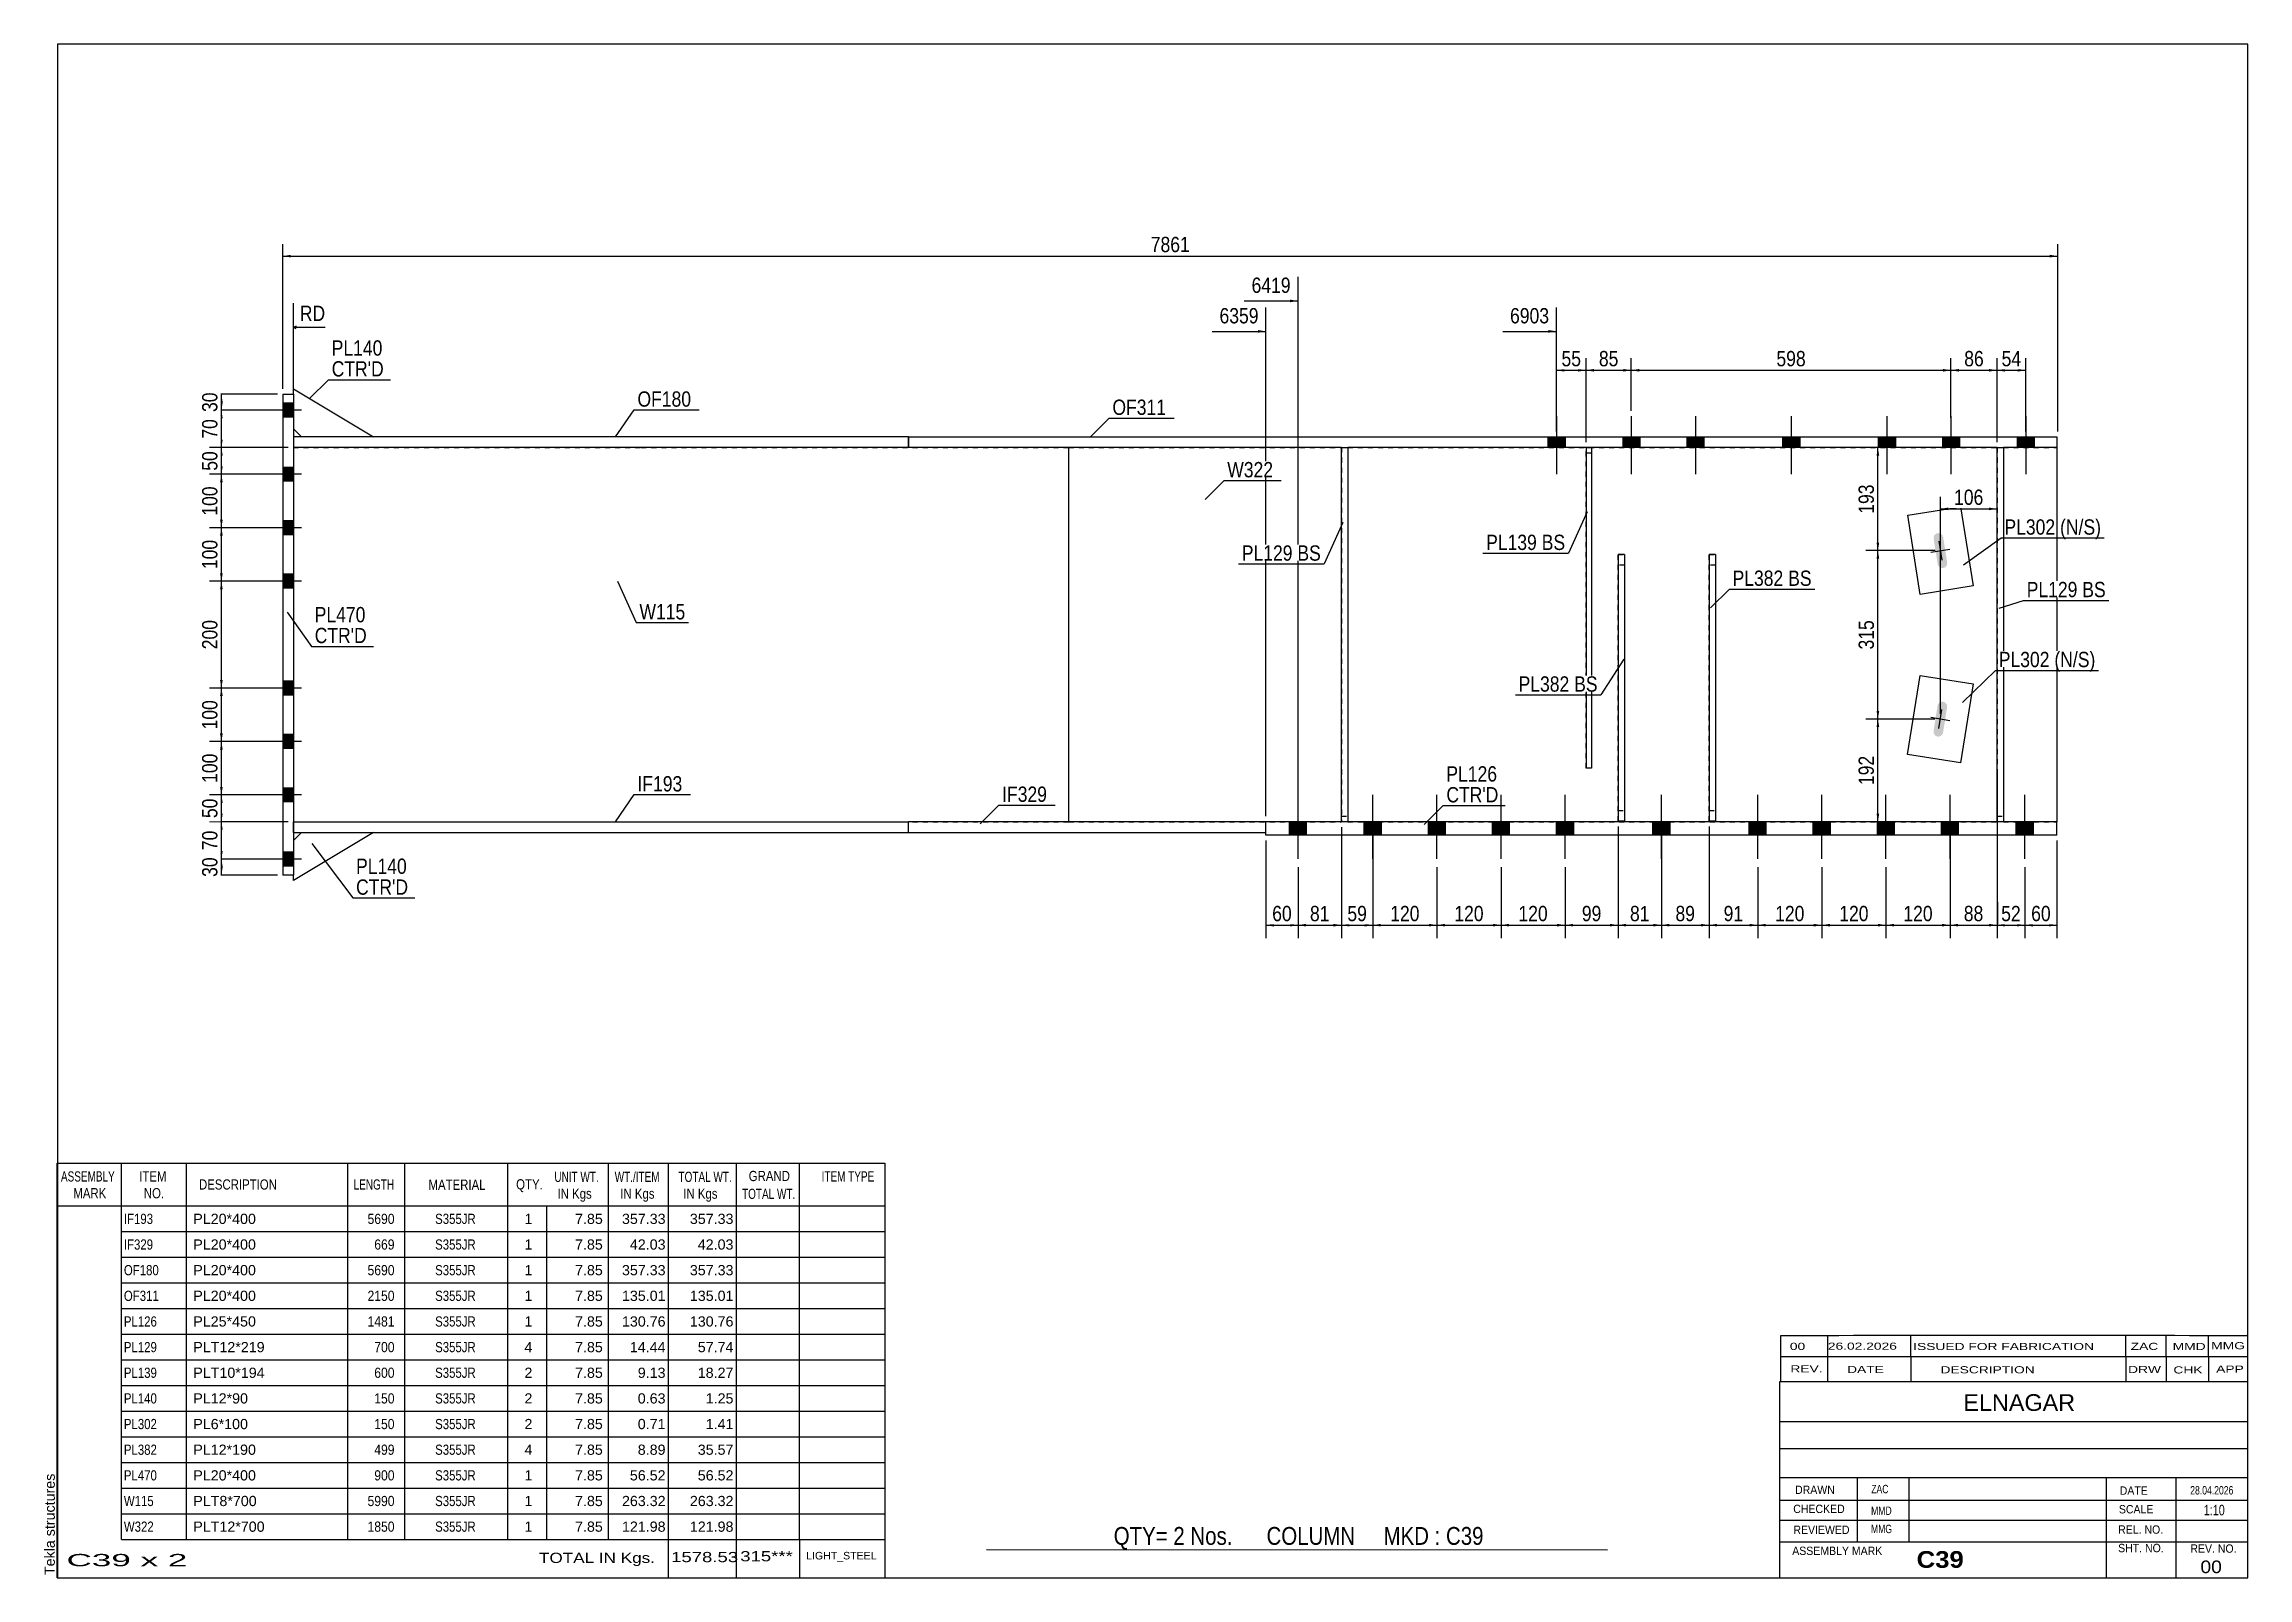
# Model space of a CAD drawing. Header units: millimetres. Extents: x -346 to 66, y -142 to 146.
import ezdxf

# ---------------------------------------------------------------- set-up
doc = ezdxf.new("R2010")
doc.units = ezdxf.units.MM
doc.linetypes.add('DXK_LINE_DOT1', pattern=[1.8814, 0.9407, -0.9407])
doc.styles.add('Arial', font='ARIAL.TTF', dxfattribs={"height": 0.2})
doc.styles.add('Arial Bold', font='ARIALBD.TTF', dxfattribs={"height": 0.2})
doc.styles.add('Arial Narrow', font='ARIALN.TTF', dxfattribs={"height": 0.2})

# ---------------------------------------------------------------- blocks, each defined once
blk = doc.blocks.new('Unknown-622253634-1209')
at = {"color": 5, "linetype": 'Continuous'}
for p, q in [((66.33, 145.51), (-343.67, 145.51)), ((-343.67, 145.51), (-343.67, -141.49)), ((66.33, -141.49), (66.33, 145.51)), ((-343.67, -141.49), (66.33, -141.49))]:
    blk.add_line(p, q, dxfattribs=at)
at = {"color": 174, "linetype": 'Continuous', "style": 'Arial'}
blk.add_text('Tekla structures', height=1.9102, rotation=90, dxfattribs=at).set_placement((-344.17, -140.99))
blk = doc.blocks.new('Bolt-622253634-1263 - 1230')
at = {"linetype": 'Continuous'}
for points in [[(-109.87, 0), (-113.07, 0), (-113.07, -2.5), (-109.87, -2.5)], [(-109.87, 0), (-113.07, 0), (-113.07, -2.5), (-109.87, -2.5)], [(-109.87, 0), (-113.07, 0), (-113.07, -2.5), (-109.87, -2.5)], [(-109.87, 0), (-113.07, 0), (-113.07, -2.5), (-109.87, -2.5)], [(-95.87, 0), (-99.07, 0), (-99.07, -2.5), (-95.87, -2.5)], [(-95.87, 0), (-99.07, 0), (-99.07, -2.5), (-95.87, -2.5)], [(-95.87, 0), (-99.07, 0), (-99.07, -2.5), (-95.87, -2.5)], [(-95.87, 0), (-99.07, 0), (-99.07, -2.5), (-95.87, -2.5)], [(-83.87, 0), (-87.07, 0), (-87.07, -2.5), (-83.87, -2.5)], [(-83.87, 0), (-87.07, 0), (-87.07, -2.5), (-83.87, -2.5)], [(-83.87, 0), (-87.07, 0), (-87.07, -2.5), (-83.87, -2.5)], [(-83.87, 0), (-87.07, 0), (-87.07, -2.5), (-83.87, -2.5)], [(-71.87, 0), (-75.07, 0), (-75.07, -2.5), (-71.87, -2.5)], [(-71.87, 0), (-75.07, 0), (-75.07, -2.5), (-71.87, -2.5)], [(-71.87, 0), (-75.07, 0), (-75.07, -2.5), (-71.87, -2.5)], [(-71.87, 0), (-75.07, 0), (-75.07, -2.5), (-71.87, -2.5)], [(-59.87, 0), (-63.07, 0), (-63.07, -2.5), (-59.87, -2.5)], [(-59.87, 0), (-63.07, 0), (-63.07, -2.5), (-59.87, -2.5)], [(-59.87, 0), (-63.07, 0), (-63.07, -2.5), (-59.87, -2.5)], [(-59.87, 0), (-63.07, 0), (-63.07, -2.5), (-59.87, -2.5)], [(-41.84, 0), (-45.04, 0), (-45.04, -2.5), (-41.84, -2.5)], [(-41.84, 0), (-45.04, 0), (-45.04, -2.5), (-41.84, -2.5)], [(-41.84, 0), (-45.04, 0), (-45.04, -2.5), (-41.84, -2.5)], [(-41.84, 0), (-45.04, 0), (-45.04, -2.5), (-41.84, -2.5)], [(-23.82, 0), (-27.02, 0), (-27.02, -2.5), (-23.82, -2.5)], [(-23.82, 0), (-27.02, 0), (-27.02, -2.5), (-23.82, -2.5)], [(-23.82, 0), (-27.02, 0), (-27.02, -2.5), (-23.82, -2.5)], [(-23.82, 0), (-27.02, 0), (-27.02, -2.5), (-23.82, -2.5)], [(-11.82, 0), (-15.02, 0), (-15.02, -2.5), (-11.82, -2.5)], [(-11.82, 0), (-15.02, 0), (-15.02, -2.5), (-11.82, -2.5)], [(-11.82, 0), (-15.02, 0), (-15.02, -2.5), (-11.82, -2.5)], [(-11.82, 0), (-15.02, 0), (-15.02, -2.5), (-11.82, -2.5)], [(0.18, 0), (-3.02, 0), (-3.02, -2.5), (0.18, -2.5)], [(0.18, 0), (-3.02, 0), (-3.02, -2.5), (0.18, -2.5)], [(0.18, 0), (-3.02, 0), (-3.02, -2.5), (0.18, -2.5)], [(0.18, 0), (-3.02, 0), (-3.02, -2.5), (0.18, -2.5)], [(12.18, 0), (8.98, 0), (8.98, -2.5), (12.18, -2.5)], [(12.18, 0), (8.98, 0), (8.98, -2.5), (12.18, -2.5)], [(12.18, 0), (8.98, 0), (8.98, -2.5), (12.18, -2.5)], [(12.18, 0), (8.98, 0), (8.98, -2.5), (12.18, -2.5)], [(26.18, 0), (22.98, 0), (22.98, -2.5), (26.18, -2.5)], [(26.18, 0), (22.98, 0), (22.98, -2.5), (26.18, -2.5)], [(26.18, 0), (22.98, 0), (22.98, -2.5), (26.18, -2.5)], [(26.18, 0), (22.98, 0), (22.98, -2.5), (26.18, -2.5)]]:
    blk.add_hatch(color=3, dxfattribs=at).paths.add_polyline_path(points)
at = {"color": 3, "linetype": 'Continuous'}
for p, q in [((-111.47, -6.98), (-111.47, 5)), ((-111.47, -6.98), (-111.47, 5)), ((-111.47, -6.98), (-111.47, 5)), ((-111.47, -6.98), (-111.47, 5)), ((-97.47, -6.98), (-97.47, 5)), ((-97.47, -6.98), (-97.47, 5)), ((-97.47, -6.98), (-97.47, 5)), ((-97.47, -6.98), (-97.47, 5)), ((-85.47, -6.98), (-85.47, 5)), ((-85.47, -6.98), (-85.47, 5)), ((-85.47, -6.98), (-85.47, 5)), ((-85.47, -6.98), (-85.47, 5)), ((-73.47, -6.98), (-73.47, 5)), ((-73.47, -6.98), (-73.47, 5)), ((-73.47, -6.98), (-73.47, 5)), ((-73.47, -6.98), (-73.47, 5)), ((-61.47, -6.98), (-61.47, 5)), ((-61.47, -6.98), (-61.47, 5)), ((-61.47, -6.98), (-61.47, 5)), ((-61.47, -6.98), (-61.47, 5)), ((-43.44, -6.98), (-43.44, 5)), ((-43.44, -6.98), (-43.44, 5)), ((-43.44, -6.98), (-43.44, 5)), ((-43.44, -6.98), (-43.44, 5)), ((-25.42, -6.98), (-25.42, 5)), ((-25.42, -6.98), (-25.42, 5)), ((-25.42, -6.98), (-25.42, 5)), ((-25.42, -6.98), (-25.42, 5)), ((-13.42, -6.98), (-13.42, 5)), ((-13.42, -6.98), (-13.42, 5)), ((-13.42, -6.98), (-13.42, 5)), ((-13.42, -6.98), (-13.42, 5)), ((-1.42, -6.98), (-1.42, 5)), ((-1.42, -6.98), (-1.42, 5)), ((-1.42, -6.98), (-1.42, 5)), ((-1.42, -6.98), (-1.42, 5)), ((10.58, -6.98), (10.58, 5)), ((10.58, -6.98), (10.58, 5)), ((10.58, -6.98), (10.58, 5)), ((10.58, -6.98), (10.58, 5)), ((24.58, -6.98), (24.58, 5)), ((24.58, -6.98), (24.58, 5)), ((24.58, -6.98), (24.58, 5)), ((24.58, -6.98), (24.58, 5)), ((-113.07, -2.5), (-113.07, 0)), ((-113.07, -2.5), (-113.07, 0)), ((-113.07, -2.5), (-113.07, 0)), ((-113.07, -2.5), (-113.07, 0)), ((-109.87, -2.5), (-109.87, 0)), ((-109.87, -2.5), (-109.87, 0)), ((-109.87, -2.5), (-109.87, 0)), ((-109.87, -2.5), (-109.87, 0)), ((-99.07, -2.5), (-99.07, 0)), ((-99.07, -2.5), (-99.07, 0)), ((-99.07, -2.5), (-99.07, 0)), ((-99.07, -2.5), (-99.07, 0)), ((-95.87, -2.5), (-95.87, 0)), ((-95.87, -2.5), (-95.87, 0)), ((-95.87, -2.5), (-95.87, 0)), ((-95.87, -2.5), (-95.87, 0)), ((-87.07, -2.5), (-87.07, 0)), ((-87.07, -2.5), (-87.07, 0)), ((-87.07, -2.5), (-87.07, 0)), ((-87.07, -2.5), (-87.07, 0)), ((-83.87, -2.5), (-83.87, 0)), ((-83.87, -2.5), (-83.87, 0)), ((-83.87, -2.5), (-83.87, 0)), ((-83.87, -2.5), (-83.87, 0)), ((-75.07, -2.5), (-75.07, 0)), ((-75.07, -2.5), (-75.07, 0)), ((-75.07, -2.5), (-75.07, 0)), ((-75.07, -2.5), (-75.07, 0)), ((-71.87, -2.5), (-71.87, 0)), ((-71.87, -2.5), (-71.87, 0)), ((-71.87, -2.5), (-71.87, 0)), ((-71.87, -2.5), (-71.87, 0)), ((-63.07, -2.5), (-63.07, 0)), ((-63.07, -2.5), (-63.07, 0)), ((-63.07, -2.5), (-63.07, 0)), ((-63.07, -2.5), (-63.07, 0)), ((-59.87, -2.5), (-59.87, 0)), ((-59.87, -2.5), (-59.87, 0)), ((-59.87, -2.5), (-59.87, 0)), ((-59.87, -2.5), (-59.87, 0)), ((-45.04, -2.5), (-45.04, 0)), ((-45.04, -2.5), (-45.04, 0)), ((-45.04, -2.5), (-45.04, 0)), ((-45.04, -2.5), (-45.04, 0)), ((-41.84, -2.5), (-41.84, 0)), ((-41.84, -2.5), (-41.84, 0)), ((-41.84, -2.5), (-41.84, 0)), ((-41.84, -2.5), (-41.84, 0)), ((-27.02, -2.5), (-27.02, 0)), ((-27.02, -2.5), (-27.02, 0)), ((-27.02, -2.5), (-27.02, 0)), ((-27.02, -2.5), (-27.02, 0)), ((-23.82, -2.5), (-23.82, 0)), ((-23.82, -2.5), (-23.82, 0)), ((-23.82, -2.5), (-23.82, 0)), ((-23.82, -2.5), (-23.82, 0)), ((-15.02, -2.5), (-15.02, 0)), ((-15.02, -2.5), (-15.02, 0)), ((-15.02, -2.5), (-15.02, 0)), ((-15.02, -2.5), (-15.02, 0)), ((-11.82, -2.5), (-11.82, 0)), ((-11.82, -2.5), (-11.82, 0)), ((-11.82, -2.5), (-11.82, 0)), ((-11.82, -2.5), (-11.82, 0)), ((-3.02, -2.5), (-3.02, 0)), ((-3.02, -2.5), (-3.02, 0)), ((-3.02, -2.5), (-3.02, 0)), ((-3.02, -2.5), (-3.02, 0)), ((0.18, -2.5), (0.18, 0)), ((0.18, -2.5), (0.18, 0)), ((0.18, -2.5), (0.18, 0)), ((0.18, -2.5), (0.18, 0)), ((8.98, -2.5), (8.98, 0)), ((8.98, -2.5), (8.98, 0)), ((8.98, -2.5), (8.98, 0)), ((8.98, -2.5), (8.98, 0)), ((12.18, -2.5), (12.18, 0)), ((12.18, -2.5), (12.18, 0)), ((12.18, -2.5), (12.18, 0)), ((12.18, -2.5), (12.18, 0)), ((22.98, -2.5), (22.98, 0)), ((22.98, -2.5), (22.98, 0)), ((22.98, -2.5), (22.98, 0)), ((22.98, -2.5), (22.98, 0)), ((26.18, -2.5), (26.18, 0)), ((26.18, -2.5), (26.18, 0)), ((26.18, -2.5), (26.18, 0)), ((26.18, -2.5), (26.18, 0))]:
    blk.add_line(p, q, dxfattribs=at)
blk = doc.blocks.new('Part-622253634-1368 - 1230')
at = {"color": 2, "linetype": 'Continuous'}
for p, q in [((-301.5, 80), (-299.5, 80)), ((-301.5, 80), (-301.5, -10)), ((-299.5, 80), (-299.5, -10)), ((-299.5, -10), (-301.5, -10))]:
    blk.add_line(p, q, dxfattribs=at)
blk = doc.blocks.new('Part-622253634-1255 - 1230')
at = {"color": 2, "linetype": 'Continuous'}
for p, q in [((2.66, 57.35), (12.53, 58.92)), ((12.53, 58.92), (14.89, 44.11)), ((5.01, 42.54), (2.66, 57.35)), ((14.89, 44.11), (5.01, 42.54))]:
    blk.add_line(p, q, dxfattribs=at)
blk = doc.blocks.new('Bolt-622253634-1264 - 1230')
at = {"linetype": 'Continuous'}
blk.add_hatch(color=3, dxfattribs=at).paths.add_polyline_path([(8.62, 47.63), (8.94, 47.49), (9.29, 47.47), (9.62, 47.59), (9.88, 47.83), (10.03, 48.15), (10.04, 48.5), (9.29, 53.24), (9.16, 53.57), (8.93, 53.83), (8.61, 53.98), (8.26, 53.99), (7.93, 53.87), (7.67, 53.63), (7.52, 53.31), (7.51, 52.96), (8.26, 48.22), (8.38, 47.89)])
at = {"color": 3, "linetype": 'Continuous'}
for p, q in [((7, 50.45), (10.55, 51.01)), ((8.49, 52.51), (9.06, 48.95))]:
    blk.add_line(p, q, dxfattribs=at)
blk = doc.blocks.new('Part-622253634-5383 - 1230')
at = {"color": 7, "linetype": 'DXK_LINE_DOT1'}
for p, q in [((-51.56, 0.1), (-51.56, 50)), ((-51.56, 50), (-50.36, 50)), ((-50.36, 50), (-50.36, 0.1)), ((-50.36, 48), (-51.56, 48)), ((-51.56, 2.1), (-50.36, 2.1)), ((-50.36, 0.1), (-51.56, 0.1))]:
    blk.add_line(p, q, dxfattribs=at)
blk = doc.blocks.new('Part-622253634-1260 - 1230')
at = {"color": 2, "linetype": 'Continuous'}
for p, q in [((2.64, 12.56), (5, 27.38)), ((5, 27.38), (14.88, 25.81)), ((14.88, 25.81), (12.52, 10.99)), ((12.52, 10.99), (2.64, 12.56))]:
    blk.add_line(p, q, dxfattribs=at)
blk = doc.blocks.new('Bolt-622253634-1261 - 1230')
at = {"linetype": 'Continuous'}
for points in [[(-301.5, 78.3), (-301.5, 75.7), (-299.5, 75.7), (-299.5, 78.3)], [(-301.5, 78.3), (-301.5, 75.7), (-299.5, 75.7), (-299.5, 78.3)], [(-301.5, 66.3), (-301.5, 63.7), (-299.5, 63.7), (-299.5, 66.3)], [(-301.5, 66.3), (-301.5, 63.7), (-299.5, 63.7), (-299.5, 66.3)], [(-301.5, 56.3), (-301.5, 53.7), (-299.5, 53.7), (-299.5, 56.3)], [(-301.5, 56.3), (-301.5, 53.7), (-299.5, 53.7), (-299.5, 56.3)], [(-301.5, 46.3), (-301.5, 43.7), (-299.5, 43.7), (-299.5, 46.3)], [(-301.5, 46.3), (-301.5, 43.7), (-299.5, 43.7), (-299.5, 46.3)], [(-301.5, 26.3), (-301.5, 23.7), (-299.5, 23.7), (-299.5, 26.3)], [(-301.5, 26.3), (-301.5, 23.7), (-299.5, 23.7), (-299.5, 26.3)], [(-301.5, 16.3), (-301.5, 13.7), (-299.5, 13.7), (-299.5, 16.3)], [(-301.5, 16.3), (-301.5, 13.7), (-299.5, 13.7), (-299.5, 16.3)], [(-301.5, 6.3), (-301.5, 3.7), (-299.5, 3.7), (-299.5, 6.3)], [(-301.5, 6.3), (-301.5, 3.7), (-299.5, 3.7), (-299.5, 6.3)], [(-301.5, -5.7), (-301.5, -8.3), (-299.5, -8.3), (-299.5, -5.7)], [(-301.5, -5.7), (-301.5, -8.3), (-299.5, -8.3), (-299.5, -5.7)]]:
    blk.add_hatch(color=3, dxfattribs=at).paths.add_polyline_path(points)
at = {"color": 3, "linetype": 'Continuous'}
for p, q in [((-298, 77), (-307, 77)), ((-298, 77), (-307, 77)), ((-299.5, 78.3), (-301.5, 78.3)), ((-299.5, 78.3), (-301.5, 78.3)), ((-299.5, 75.7), (-301.5, 75.7)), ((-299.5, 75.7), (-301.5, 75.7)), ((-299.5, 66.3), (-301.5, 66.3)), ((-299.5, 66.3), (-301.5, 66.3)), ((-298, 65), (-307, 65)), ((-298, 65), (-307, 65)), ((-299.5, 63.7), (-301.5, 63.7)), ((-299.5, 63.7), (-301.5, 63.7)), ((-298, 55), (-307, 55)), ((-298, 55), (-307, 55)), ((-299.5, 56.3), (-301.5, 56.3)), ((-299.5, 56.3), (-301.5, 56.3)), ((-299.5, 53.7), (-301.5, 53.7)), ((-299.5, 53.7), (-301.5, 53.7)), ((-299.5, 46.3), (-301.5, 46.3)), ((-299.5, 46.3), (-301.5, 46.3)), ((-298, 45), (-307, 45)), ((-298, 45), (-307, 45)), ((-299.5, 43.7), (-301.5, 43.7)), ((-299.5, 43.7), (-301.5, 43.7)), ((-298, 25), (-307, 25)), ((-298, 25), (-307, 25)), ((-299.5, 26.3), (-301.5, 26.3)), ((-299.5, 26.3), (-301.5, 26.3)), ((-299.5, 23.7), (-301.5, 23.7)), ((-299.5, 23.7), (-301.5, 23.7)), ((-298, 15), (-307, 15)), ((-298, 15), (-307, 15)), ((-299.5, 16.3), (-301.5, 16.3)), ((-299.5, 16.3), (-301.5, 16.3)), ((-299.5, 13.7), (-301.5, 13.7)), ((-299.5, 13.7), (-301.5, 13.7)), ((-298, 5), (-307, 5)), ((-298, 5), (-307, 5)), ((-299.5, 6.3), (-301.5, 6.3)), ((-299.5, 6.3), (-301.5, 6.3)), ((-299.5, 3.7), (-301.5, 3.7)), ((-299.5, 3.7), (-301.5, 3.7)), ((-298, -7), (-307, -7)), ((-298, -7), (-307, -7)), ((-299.5, -5.7), (-301.5, -5.7)), ((-299.5, -5.7), (-301.5, -5.7)), ((-299.5, -8.3), (-301.5, -8.3)), ((-299.5, -8.3), (-301.5, -8.3))]:
    blk.add_line(p, q, dxfattribs=at)
blk = doc.blocks.new('Bolt-622253634-1265 - 1230')
at = {"linetype": 'Continuous'}
blk.add_hatch(color=3, dxfattribs=at).paths.add_polyline_path([(9.87, 22.09), (9.61, 22.32), (9.28, 22.45), (8.93, 22.43), (8.61, 22.29), (8.37, 22.03), (8.25, 21.7), (7.49, 16.96), (7.51, 16.61), (7.66, 16.29), (7.91, 16.05), (8.24, 15.93), (8.59, 15.94), (8.91, 16.09), (9.15, 16.35), (9.27, 16.68), (10.03, 21.42), (10.01, 21.77)])
at = {"color": 3, "linetype": 'Continuous'}
for p, q in [((8.48, 17.41), (9.04, 20.96)), ((10.54, 18.9), (6.98, 19.47))]:
    blk.add_line(p, q, dxfattribs=at)
blk = doc.blocks.new('Part-622253634-1526 - 1230')
at = {"color": 2, "linetype": 'Continuous'}
for p, q in [((30.58, 0), (-117.48, 0)), ((-117.48, -2.5), (-117.48, 0)), ((30.58, -2.5), (-117.48, -2.5)), ((30.58, -2.5), (30.58, 0))]:
    blk.add_line(p, q, dxfattribs=at)
blk = doc.blocks.new('Part-622253634-1334 - 1230')
at = {"color": 2, "linetype": 'Continuous'}
for p, q in [((-299.5, 80), (-299.5, 81)), ((-299.5, 81), (-284.5, 72)), ((-299.5, 73.5), (-298, 72))]:
    blk.add_line(p, q, dxfattribs=at)
at = {"color": 7, "linetype": 'DXK_LINE_DOT1'}
for p, q in [((-299.5, 80), (-299.5, 73.5)), ((-284.5, 72), (-298, 72))]:
    blk.add_line(p, q, dxfattribs=at)
blk = doc.blocks.new('Part-622253634-1281 - 1230')
at = {"color": 7, "linetype": 'DXK_LINE_DOT1'}
for p, q in [((-299.5, 70), (-299.5, 0)), ((-299.5, 70), (-234.5, 70)), ((-234.4, 70), (-154.4, 70)), ((-154.4, 70), (-154.4, 0)), ((-299.5, 0), (-234.5, 0)), ((-234.4, 0), (-154.4, 0))]:
    blk.add_line(p, q, dxfattribs=at)
blk = doc.blocks.new('Part-622253634-5387 - 1230')
at = {"color": 7, "linetype": 'DXK_LINE_DOT1'}
for p, q in [((-34.53, 0.1), (-34.53, 50)), ((-34.53, 50), (-33.33, 50)), ((-33.33, 50), (-33.33, 0.1)), ((-33.33, 48), (-34.53, 48)), ((-34.53, 2.1), (-33.33, 2.1)), ((-33.33, 0.1), (-34.53, 0.1))]:
    blk.add_line(p, q, dxfattribs=at)
blk = doc.blocks.new('Part-622253634-1339 - 1230')
at = {"color": 2, "linetype": 'Continuous'}
for p, q in [((-284.5, -2), (-299.5, -11)), ((-298, -2), (-299.5, -3.5)), ((-299.5, -11), (-299.5, -10))]:
    blk.add_line(p, q, dxfattribs=at)
at = {"color": 7, "linetype": 'DXK_LINE_DOT1'}
for p, q in [((-299.5, -3.5), (-299.5, -10)), ((-298, -2), (-284.5, -2))]:
    blk.add_line(p, q, dxfattribs=at)
blk = doc.blocks.new('Part-622253634-1492 - 1230')
at = {"color": 2, "linetype": 'Continuous'}
for p, q in [((-103.34, 0), (-103.34, 70)), ((-103.34, 70), (-102.14, 70)), ((-102.14, 70), (-102.14, 0)), ((-102.14, 0), (-103.34, 0))]:
    blk.add_line(p, q, dxfattribs=at)
blk = doc.blocks.new('Part-622253634-1390 - 1230')
at = {"color": 2, "linetype": 'Continuous'}
for p, q in [((-57.56, 70), (-57.56, 10)), ((-57.56, 70), (-56.56, 70)), ((-56.56, 70), (-56.56, 10)), ((-56.56, 10), (-57.56, 10))]:
    blk.add_line(p, q, dxfattribs=at)
at = {"color": 7, "linetype": 'DXK_LINE_DOT1'}
blk.add_line((-57.56, 69), (-56.56, 69), dxfattribs=at)
blk = doc.blocks.new('Part-622253634-1413 - 1230')
at = {"color": 7, "linetype": 'DXK_LINE_DOT1'}
for p, q in [((-57.56, 10), (-57.56, 70)), ((-57.56, 70), (-56.56, 70)), ((-56.56, 70), (-56.56, 10)), ((-56.56, 10), (-57.56, 10))]:
    blk.add_line(p, q, dxfattribs=at)
blk = doc.blocks.new('Part-622253634-5385 - 1230')
at = {"color": 2, "linetype": 'Continuous'}
for p, q in [((-51.56, 50), (-51.56, 0.1)), ((-50.36, 50), (-51.56, 50)), ((-50.36, 50), (-50.36, 0.1)), ((-50.36, 0.1), (-51.56, 0.1))]:
    blk.add_line(p, q, dxfattribs=at)
blk = doc.blocks.new('Part-622253634-1465 - 1230')
at = {"color": 7, "linetype": 'DXK_LINE_DOT1'}
for p, q in [((-103.34, 70), (-103.34, 0)), ((-103.34, 70), (-102.14, 70)), ((-102.14, 70), (-102.14, 0)), ((-103.34, 1), (-102.14, 1)), ((-102.14, 0), (-103.34, 0))]:
    blk.add_line(p, q, dxfattribs=at)
blk = doc.blocks.new('Part-622253634-1470 - 1230')
at = {"color": 7, "linetype": 'DXK_LINE_DOT1'}
for p, q in [((19.38, 70), (19.38, 0)), ((19.38, 70), (20.58, 70)), ((20.58, 70), (20.58, 0)), ((19.38, 1), (20.58, 1)), ((20.58, 0), (19.38, 0))]:
    blk.add_line(p, q, dxfattribs=at)
blk = doc.blocks.new('Part-622253634-1497 - 1230')
at = {"color": 2, "linetype": 'Continuous'}
for p, q in [((19.38, 0), (19.38, 70)), ((19.38, 70), (20.58, 70)), ((20.58, 70), (20.58, 0)), ((20.58, 0), (19.38, 0))]:
    blk.add_line(p, q, dxfattribs=at)
blk = doc.blocks.new('Part-622253634-5389 - 1230')
at = {"color": 2, "linetype": 'Continuous'}
for p, q in [((-34.53, 50), (-34.53, 0.1)), ((-33.33, 50), (-34.53, 50)), ((-33.33, 50), (-33.33, 0.1)), ((-33.33, 0.1), (-34.53, 0.1))]:
    blk.add_line(p, q, dxfattribs=at)
blk = doc.blocks.new('Part-622253634-1548 - 1230')
at = {"color": 2, "linetype": 'Continuous'}
for p, q in [((-117.48, 0), (-184.4, 0)), ((-184.4, -2), (-184.4, 0)), ((-184.4, -2), (-117.48, -2))]:
    blk.add_line(p, q, dxfattribs=at)
at = {"color": 7, "linetype": 'DXK_LINE_DOT1'}
blk.add_line((-117.48, -2), (-117.48, 0), dxfattribs=at)
blk = doc.blocks.new('Part-622253634-1570 - 1230')
at = {"color": 2, "linetype": 'Continuous'}
for p, q in [((-299.5, -2), (-299.5, 0)), ((-299.5, 0), (-234.5, 0)), ((-299.5, -2), (-234.5, -2)), ((-234.4, 0), (-184.4, 0)), ((-234.4, -2), (-184.4, -2)), ((-184.4, -2), (-184.4, 0))]:
    blk.add_line(p, q, dxfattribs=at)
blk = doc.blocks.new('Part-622253634-1592 - 1230')
at = {"color": 2, "linetype": 'Continuous'}
for p, q in [((-154.4, 70), (-154.4, 0)), ((30.58, 70), (30.58, 0))]:
    blk.add_line(p, q, dxfattribs=at)
at = {"color": 7, "linetype": 'DXK_LINE_DOT1'}
for p, q in [((-154.4, 70), (-103.34, 70)), ((-102.14, 70), (19.38, 70)), ((20.58, 70), (30.58, 70)), ((-154.4, 0), (-103.34, 0)), ((-102.14, 0), (19.38, 0)), ((20.58, 0), (30.58, 0))]:
    blk.add_line(p, q, dxfattribs=at)
blk = doc.blocks.new('Part-622253634-1614 - 1230')
at = {"color": 2, "linetype": 'Continuous'}
for p, q in [((-184.4, 72), (-184.4, 70)), ((-184.4, 72), (30.58, 72)), ((30.58, 72), (30.58, 70)), ((-103.34, 70), (-184.4, 70)), ((19.38, 70), (-102.14, 70)), ((30.58, 70), (20.58, 70))]:
    blk.add_line(p, q, dxfattribs=at)
blk = doc.blocks.new('Part-622253634-1636 - 1230')
at = {"color": 2, "linetype": 'Continuous'}
for p, q in [((-299.5, 72), (-299.5, 70)), ((-234.5, 72), (-299.5, 72)), ((-184.4, 72), (-234.4, 72)), ((-184.4, 70), (-184.4, 72)), ((-234.5, 70), (-299.5, 70)), ((-184.4, 70), (-234.4, 70))]:
    blk.add_line(p, q, dxfattribs=at)
blk = doc.blocks.new('Bolt-622253634-5391 - 1230')
at = {"linetype": 'Continuous'}
for points in [[(-61.49, 72), (-64.69, 72), (-64.69, 70), (-61.49, 70)], [(-61.49, 72), (-64.69, 72), (-64.69, 70), (-61.49, 70)], [(-47.49, 72), (-50.69, 72), (-50.69, 70), (-47.49, 70)], [(-47.49, 72), (-50.69, 72), (-50.69, 70), (-47.49, 70)], [(-35.49, 72), (-38.69, 72), (-38.69, 70), (-35.49, 70)], [(-35.49, 72), (-38.69, 72), (-38.69, 70), (-35.49, 70)], [(-17.57, 72), (-20.77, 72), (-20.77, 70), (-17.57, 70)], [(-17.57, 72), (-20.77, 72), (-20.77, 70), (-17.57, 70)], [(0.34, 72), (-2.86, 72), (-2.86, 70), (0.34, 70)], [(0.34, 72), (-2.86, 72), (-2.86, 70), (0.34, 70)], [(12.34, 72), (9.14, 72), (9.14, 70), (12.34, 70)], [(12.34, 72), (9.14, 72), (9.14, 70), (12.34, 70)], [(26.34, 72), (23.14, 72), (23.14, 70), (26.34, 70)], [(26.34, 72), (23.14, 72), (23.14, 70), (26.34, 70)]]:
    blk.add_hatch(color=3, dxfattribs=at).paths.add_polyline_path(points)
at = {"color": 3, "linetype": 'Continuous'}
for p, q in [((-63.09, 75.9), (-63.09, 65)), ((-63.09, 75.9), (-63.09, 65)), ((-49.09, 75.9), (-49.09, 65)), ((-49.09, 75.9), (-49.09, 65)), ((-37.09, 75.9), (-37.09, 65)), ((-37.09, 75.9), (-37.09, 65)), ((-19.17, 75.9), (-19.17, 65)), ((-19.17, 75.9), (-19.17, 65)), ((-1.26, 75.9), (-1.26, 65)), ((-1.26, 75.9), (-1.26, 65)), ((10.74, 75.9), (10.74, 65)), ((10.74, 75.9), (10.74, 65)), ((24.74, 75.9), (24.74, 65)), ((24.74, 75.9), (24.74, 65)), ((-64.69, 72), (-64.69, 70)), ((-64.69, 72), (-64.69, 70)), ((-61.49, 72), (-61.49, 70)), ((-61.49, 72), (-61.49, 70)), ((-50.69, 72), (-50.69, 70)), ((-50.69, 72), (-50.69, 70)), ((-47.49, 72), (-47.49, 70)), ((-47.49, 72), (-47.49, 70)), ((-38.69, 72), (-38.69, 70)), ((-38.69, 72), (-38.69, 70)), ((-35.49, 72), (-35.49, 70)), ((-35.49, 72), (-35.49, 70)), ((-20.77, 72), (-20.77, 70)), ((-20.77, 72), (-20.77, 70)), ((-17.57, 72), (-17.57, 70)), ((-17.57, 72), (-17.57, 70)), ((-2.86, 72), (-2.86, 70)), ((-2.86, 72), (-2.86, 70)), ((0.34, 72), (0.34, 70)), ((0.34, 72), (0.34, 70)), ((9.14, 72), (9.14, 70)), ((9.14, 72), (9.14, 70)), ((12.34, 72), (12.34, 70)), ((12.34, 72), (12.34, 70)), ((23.14, 72), (23.14, 70)), ((23.14, 72), (23.14, 70)), ((26.34, 72), (26.34, 70)), ((26.34, 72), (26.34, 70))]:
    blk.add_line(p, q, dxfattribs=at)
blk = doc.blocks.new('StraightDimension-622253634-5295 - 1230')
at = {"linetype": 'Continuous'}
for points in [[(-313.24, 23.5), (-312.99, 25), (-312.74, 23.5)], [(-312.74, 16.5), (-312.99, 15), (-313.24, 16.5)]]:
    blk.add_hatch(color=7, dxfattribs=at).paths.add_polyline_path(points)
at = {"color": 7, "linetype": 'Continuous'}
for p, q in [((-304.5, 25), (-315.24, 25)), ((-312.99, 15), (-312.99, 25)), ((-304.5, 15), (-315.24, 15))]:
    blk.add_line(p, q, dxfattribs=at)
at = {"color": 0}
blk.add_wipeout([(-313.14, 23.34), (-317.34, 23.34), (-317.34, 16.66), (-313.14, 16.66)], dxfattribs=at)
at = {"color": 3, "style": 'Arial Narrow'}
blk.add_text('100', height=2.863, rotation=90.0002, dxfattribs=at).set_placement((-313.74, 17.26))
blk = doc.blocks.new('StraightDimension-622253634-5293 - 1230')
at = {"linetype": 'Continuous'}
for points in [[(-313.24, 53.5), (-312.99, 55), (-312.74, 53.5)], [(-312.74, 46.5), (-312.99, 45), (-313.24, 46.5)]]:
    blk.add_hatch(color=7, dxfattribs=at).paths.add_polyline_path(points)
at = {"color": 7, "linetype": 'Continuous'}
for p, q in [((-304.5, 55), (-315.24, 55)), ((-312.99, 45), (-312.99, 55)), ((-304.5, 45), (-315.24, 45))]:
    blk.add_line(p, q, dxfattribs=at)
at = {"color": 0}
blk.add_wipeout([(-313.14, 53.34), (-317.34, 53.34), (-317.34, 46.66), (-313.14, 46.66)], dxfattribs=at)
at = {"color": 3, "style": 'Arial Narrow'}
blk.add_text('100', height=2.863, rotation=90.0002, dxfattribs=at).set_placement((-313.74, 47.26))
blk = doc.blocks.new('StraightDimension-622253634-8132 - 1230')
at = {"linetype": 'Continuous'}
for points in [[(-115.98, -19.62), (-117.48, -19.37), (-115.98, -19.12)], [(-112.97, -19.12), (-111.47, -19.37), (-112.97, -19.62)]]:
    blk.add_hatch(color=7, dxfattribs=at).paths.add_polyline_path(points)
at = {"color": 7, "linetype": 'Continuous'}
for p, q in [((-117.48, -3.5), (-117.48, -21.77)), ((-111.47, -8.5), (-111.47, -21.77)), ((-117.48, -19.37), (-111.47, -19.37))]:
    blk.add_line(p, q, dxfattribs=at)
at = {"color": 0}
blk.add_wipeout([(-112.04, -19.22), (-112.04, -15.02), (-116.9, -15.02), (-116.9, -19.22)], dxfattribs=at)
at = {"color": 3, "style": 'Arial Narrow'}
blk.add_text('60', height=2.863, dxfattribs=at).set_placement((-116.3, -18.62))
blk = doc.blocks.new('StraightDimension-622253634-5290 - 1230')
at = {"linetype": 'Continuous'}
for points in [[(-313.24, 75.5), (-312.99, 77), (-312.74, 75.5)], [(-312.74, 71.5), (-312.99, 70), (-313.24, 71.5)]]:
    blk.add_hatch(color=7, dxfattribs=at).paths.add_polyline_path(points)
at = {"color": 7, "linetype": 'Continuous'}
for p, q in [((-304.21, 77), (-315.24, 77)), ((-312.99, 70), (-312.99, 77)), ((-300.5, 70), (-315.24, 70))]:
    blk.add_line(p, q, dxfattribs=at)
at = {"color": 0}
blk.add_wipeout([(-313.14, 75.93), (-317.34, 75.93), (-317.34, 71.07), (-313.14, 71.07)], dxfattribs=at)
at = {"color": 3, "style": 'Arial Narrow'}
blk.add_text('70', height=2.863, rotation=90.0002, dxfattribs=at).set_placement((-313.74, 71.67))
blk = doc.blocks.new('StraightDimension-622253634-1655 - 1230')
at = {"linetype": 'Continuous'}
for points in [[(10.26, 58.28), (8.76, 58.53), (10.26, 58.78)], [(17.88, 58.78), (19.38, 58.53), (17.88, 58.28)]]:
    blk.add_hatch(color=7, dxfattribs=at).paths.add_polyline_path(points)
at = {"color": 7, "linetype": 'Continuous'}
for p, q in [((8.76, 20.19), (8.76, 60.78)), ((8.76, 58.53), (19.38, 58.53)), ((19.38, 18.46), (19.38, 60.78))]:
    blk.add_line(p, q, dxfattribs=at)
at = {"color": 0}
blk.add_wipeout([(17.41, 58.68), (17.41, 62.88), (10.73, 62.88), (10.73, 58.68)], dxfattribs=at)
at = {"color": 3, "style": 'Arial Narrow'}
blk.add_text('106', height=2.863, dxfattribs=at).set_placement((11.33, 59.28))
blk = doc.blocks.new('StraightDimension-622253634-5294 - 1230')
at = {"linetype": 'Continuous'}
for points in [[(-313.24, 43.5), (-312.99, 45), (-312.74, 43.5)], [(-312.74, 26.5), (-312.99, 25), (-313.24, 26.5)]]:
    blk.add_hatch(color=7, dxfattribs=at).paths.add_polyline_path(points)
at = {"color": 7, "linetype": 'Continuous'}
for p, q in [((-304.5, 45), (-315.24, 45)), ((-312.99, 25), (-312.99, 45)), ((-304.5, 25), (-315.24, 25))]:
    blk.add_line(p, q, dxfattribs=at)
at = {"color": 0}
blk.add_wipeout([(-313.14, 38.34), (-317.34, 38.34), (-317.34, 31.66), (-313.14, 31.66)], dxfattribs=at)
at = {"color": 3, "style": 'Arial Narrow'}
blk.add_text('200', height=2.863, rotation=90.0002, dxfattribs=at).set_placement((-313.74, 32.26))
blk = doc.blocks.new('StraightDimension-622253634-5298 - 1230')
at = {"linetype": 'Continuous'}
for points in [[(-313.24, -1.5), (-312.99, 0), (-312.74, -1.5)], [(-312.74, -5.5), (-312.99, -7), (-313.24, -5.5)]]:
    blk.add_hatch(color=7, dxfattribs=at).paths.add_polyline_path(points)
at = {"color": 7, "linetype": 'Continuous'}
for p, q in [((-300.5, 0), (-315.24, 0)), ((-312.99, -7), (-312.99, 0)), ((-304.22, -7), (-315.24, -7))]:
    blk.add_line(p, q, dxfattribs=at)
at = {"color": 0}
blk.add_wipeout([(-313.14, -1.07), (-317.34, -1.07), (-317.34, -5.93), (-313.14, -5.93)], dxfattribs=at)
at = {"color": 3, "style": 'Arial Narrow'}
blk.add_text('70', height=2.863, rotation=90.0002, dxfattribs=at).set_placement((-313.74, -5.33))
blk = doc.blocks.new('StraightDimension-622253634-1720 - 1230')
at = {"linetype": 'Continuous'}
for points in [[(-3.18, 49.23), (-2.93, 50.73), (-2.68, 49.23)], [(-2.68, 20.69), (-2.93, 19.19), (-3.18, 20.69)]]:
    blk.add_hatch(color=7, dxfattribs=at).paths.add_polyline_path(points)
at = {"color": 7, "linetype": 'Continuous'}
for p, q in [((7.77, 50.73), (-5.18, 50.73)), ((-2.93, 19.19), (-2.93, 50.73)), ((7.76, 19.19), (-5.18, 19.19))]:
    blk.add_line(p, q, dxfattribs=at)
at = {"color": 0}
blk.add_wipeout([(-3.08, 38.3), (-7.28, 38.3), (-7.28, 31.62), (-3.08, 31.62)], dxfattribs=at)
at = {"color": 3, "style": 'Arial Narrow'}
blk.add_text('315', height=2.863, rotation=90.0002, dxfattribs=at).set_placement((-3.68, 32.22))
blk = doc.blocks.new('StraightDimension-622253634-1697 - 1230')
at = {"linetype": 'Continuous'}
for points in [[(-3.18, 17.69), (-2.93, 19.19), (-2.68, 17.69)], [(-2.68, 1.5), (-2.93, 0), (-3.18, 1.5)]]:
    blk.add_hatch(color=7, dxfattribs=at).paths.add_polyline_path(points)
at = {"color": 7, "linetype": 'Continuous'}
for p, q in [((7.76, 19.19), (-5.18, 19.19)), ((-2.93, 0), (-2.93, 19.19)), ((9.33, 0), (-5.18, 0))]:
    blk.add_line(p, q, dxfattribs=at)
at = {"color": 0}
blk.add_wipeout([(-3.08, 12.94), (-7.28, 12.94), (-7.28, 6.25), (-3.08, 6.25)], dxfattribs=at)
at = {"color": 3, "style": 'Arial Narrow'}
blk.add_text('192', height=2.863, rotation=90.0002, dxfattribs=at).set_placement((-3.68, 6.85))
blk = doc.blocks.new('StraightDimension-622253634-5892 - 1230')
at = {"linetype": 'Continuous'}
for points in [[(-56.06, 84.22), (-57.56, 84.47), (-56.06, 84.72)], [(-50.59, 84.72), (-49.09, 84.47), (-50.59, 84.22)]]:
    blk.add_hatch(color=7, dxfattribs=at).paths.add_polyline_path(points)
at = {"color": 7, "linetype": 'Continuous'}
for p, q in [((-57.56, 71), (-57.56, 86.72)), ((-49.09, 76.9), (-49.09, 86.72)), ((-57.56, 84.47), (-49.09, 84.47))]:
    blk.add_line(p, q, dxfattribs=at)
at = {"color": 0}
blk.add_wipeout([(-50.9, 84.62), (-50.9, 88.82), (-55.75, 88.82), (-55.75, 84.62)], dxfattribs=at)
at = {"color": 3, "style": 'Arial Narrow'}
blk.add_text('85', height=2.863, dxfattribs=at).set_placement((-55.15, 85.22))
blk = doc.blocks.new('StraightDimension-622253634-1747 - 1230')
at = {"linetype": 'Continuous'}
for points in [[(-3.18, 68.5), (-2.93, 70), (-2.68, 68.5)], [(-2.68, 52.23), (-2.93, 50.73), (-3.18, 52.23)]]:
    blk.add_hatch(color=7, dxfattribs=at).paths.add_polyline_path(points)
at = {"color": 7, "linetype": 'Continuous'}
for p, q in [((-3.47, 70), (-5.18, 70)), ((-2.93, 50.73), (-2.93, 70)), ((7.77, 50.73), (-5.18, 50.73))]:
    blk.add_line(p, q, dxfattribs=at)
at = {"color": 0}
blk.add_wipeout([(-3.08, 63.71), (-7.28, 63.71), (-7.28, 57.02), (-3.08, 57.02)], dxfattribs=at)
at = {"color": 3, "style": 'Arial Narrow'}
blk.add_text('193', height=2.863, rotation=90.0002, dxfattribs=at).set_placement((-3.68, 57.62))
blk = doc.blocks.new('StraightDimension-622253634-5289 - 1230')
at = {"linetype": 'Continuous'}
for points in [[(-313.24, 78.5), (-312.99, 80), (-312.74, 78.5)], [(-312.74, 78.5), (-312.99, 77), (-313.24, 78.5)]]:
    blk.add_hatch(color=7, dxfattribs=at).paths.add_polyline_path(points)
at = {"color": 7, "linetype": 'Continuous'}
for p, q in [((-302.5, 80), (-315.24, 80)), ((-312.99, 77), (-312.99, 80)), ((-304.21, 77), (-315.24, 77))]:
    blk.add_line(p, q, dxfattribs=at)
at = {"color": 0}
blk.add_wipeout([(-313.14, 80.93), (-317.34, 80.93), (-317.34, 76.07), (-313.14, 76.07)], dxfattribs=at)
at = {"color": 3, "style": 'Arial Narrow'}
blk.add_text('30', height=2.863, rotation=90.0002, dxfattribs=at).set_placement((-313.74, 76.67))
blk = doc.blocks.new('StraightDimension-622253634-1864 - 1230')
at = {"linetype": 'Continuous'}
for points in [[(-300, 105.58), (-301.5, 105.83), (-300, 106.08)], [(29.24, 106.08), (30.74, 105.83), (29.24, 105.58)]]:
    blk.add_hatch(color=7, dxfattribs=at).paths.add_polyline_path(points)
at = {"color": 7, "linetype": 'Continuous'}
for p, q in [((-301.5, 81), (-301.5, 108.08)), ((30.74, 73), (30.74, 108.08)), ((-301.5, 105.83), (30.74, 105.83))]:
    blk.add_line(p, q, dxfattribs=at)
at = {"color": 0}
blk.add_wipeout([(-131.12, 105.98), (-131.12, 110.18), (-139.63, 110.18), (-139.63, 105.98)], dxfattribs=at)
at = {"color": 3, "style": 'Arial Narrow'}
blk.add_text('7861', height=2.863, dxfattribs=at).set_placement((-139.03, 106.58))
blk = doc.blocks.new('StraightDimension-622253634-5291 - 1230')
at = {"linetype": 'Continuous'}
for points in [[(-313.24, 68.5), (-312.99, 70), (-312.74, 68.5)], [(-312.74, 66.5), (-312.99, 65), (-313.24, 66.5)]]:
    blk.add_hatch(color=7, dxfattribs=at).paths.add_polyline_path(points)
at = {"color": 7, "linetype": 'Continuous'}
for p, q in [((-300.5, 70), (-315.24, 70)), ((-312.99, 65), (-312.99, 70)), ((-306.25, 65), (-315.24, 65))]:
    blk.add_line(p, q, dxfattribs=at)
at = {"color": 0}
blk.add_wipeout([(-313.14, 69.93), (-317.34, 69.93), (-317.34, 65.07), (-313.14, 65.07)], dxfattribs=at)
at = {"color": 3, "style": 'Arial Narrow'}
blk.add_text('50', height=2.863, rotation=90.0002, dxfattribs=at).set_placement((-313.74, 65.67))
blk = doc.blocks.new('StraightDimension-622253634-5292 - 1230')
at = {"linetype": 'Continuous'}
for points in [[(-313.24, 63.5), (-312.99, 65), (-312.74, 63.5)], [(-312.74, 56.5), (-312.99, 55), (-313.24, 56.5)]]:
    blk.add_hatch(color=7, dxfattribs=at).paths.add_polyline_path(points)
at = {"color": 7, "linetype": 'Continuous'}
for p, q in [((-306.25, 65), (-315.24, 65)), ((-312.99, 55), (-312.99, 65)), ((-304.5, 55), (-315.24, 55))]:
    blk.add_line(p, q, dxfattribs=at)
at = {"color": 0}
blk.add_wipeout([(-313.14, 63.34), (-317.34, 63.34), (-317.34, 56.66), (-313.14, 56.66)], dxfattribs=at)
at = {"color": 3, "style": 'Arial Narrow'}
blk.add_text('100', height=2.863, rotation=90.0002, dxfattribs=at).set_placement((-313.74, 57.26))
blk = doc.blocks.new('StraightDimension-622253634-5889 - 1230')
at = {"linetype": 'Continuous'}
for points in [[(20.88, 84.22), (19.38, 84.47), (20.88, 84.72)], [(23.24, 84.72), (24.74, 84.47), (23.24, 84.22)]]:
    blk.add_hatch(color=7, dxfattribs=at).paths.add_polyline_path(points)
at = {"color": 7, "linetype": 'Continuous'}
for p, q in [((19.38, 71), (19.38, 86.72)), ((24.74, 73), (24.74, 86.72)), ((19.38, 84.47), (24.74, 84.47))]:
    blk.add_line(p, q, dxfattribs=at)
at = {"color": 0}
blk.add_wipeout([(24.49, 84.62), (24.49, 88.82), (19.63, 88.82), (19.63, 84.62)], dxfattribs=at)
at = {"color": 3, "style": 'Arial Narrow'}
blk.add_text('54', height=2.863, dxfattribs=at).set_placement((20.23, 85.22))
blk = doc.blocks.new('StraightDimension-622253634-5296 - 1230')
at = {"linetype": 'Continuous'}
for points in [[(-313.24, 13.5), (-312.99, 15), (-312.74, 13.5)], [(-312.74, 6.5), (-312.99, 5), (-313.24, 6.5)]]:
    blk.add_hatch(color=7, dxfattribs=at).paths.add_polyline_path(points)
at = {"color": 7, "linetype": 'Continuous'}
for p, q in [((-304.5, 15), (-315.24, 15)), ((-312.99, 5), (-312.99, 15)), ((-304.5, 5), (-315.24, 5))]:
    blk.add_line(p, q, dxfattribs=at)
at = {"color": 0}
blk.add_wipeout([(-313.14, 13.34), (-317.34, 13.34), (-317.34, 6.66), (-313.14, 6.66)], dxfattribs=at)
at = {"color": 3, "style": 'Arial Narrow'}
blk.add_text('100', height=2.863, rotation=90.0002, dxfattribs=at).set_placement((-313.74, 7.26))
blk = doc.blocks.new('StraightDimension-622253634-5297 - 1230')
at = {"linetype": 'Continuous'}
for points in [[(-313.24, 3.5), (-312.99, 5), (-312.74, 3.5)], [(-312.74, 1.5), (-312.99, 0), (-313.24, 1.5)]]:
    blk.add_hatch(color=7, dxfattribs=at).paths.add_polyline_path(points)
at = {"color": 7, "linetype": 'Continuous'}
for p, q in [((-304.5, 5), (-315.24, 5)), ((-312.99, 0), (-312.99, 5)), ((-300.5, 0), (-315.24, 0))]:
    blk.add_line(p, q, dxfattribs=at)
at = {"color": 0}
blk.add_wipeout([(-313.14, 4.93), (-317.34, 4.93), (-317.34, 0.07), (-313.14, 0.07)], dxfattribs=at)
at = {"color": 3, "style": 'Arial Narrow'}
blk.add_text('50', height=2.863, rotation=90.0002, dxfattribs=at).set_placement((-313.74, 0.67))
blk = doc.blocks.new('StraightDimension-622253634-5299 - 1230')
at = {"linetype": 'Continuous'}
for points in [[(-313.24, -8.5), (-312.99, -7), (-312.74, -8.5)], [(-312.74, -8.5), (-312.99, -10), (-313.24, -8.5)]]:
    blk.add_hatch(color=7, dxfattribs=at).paths.add_polyline_path(points)
at = {"color": 7, "linetype": 'Continuous'}
for p, q in [((-304.22, -7), (-315.24, -7)), ((-312.99, -10), (-312.99, -7)), ((-302.5, -10), (-315.24, -10))]:
    blk.add_line(p, q, dxfattribs=at)
at = {"color": 0}
blk.add_wipeout([(-313.14, -6.07), (-317.34, -6.07), (-317.34, -10.93), (-313.14, -10.93)], dxfattribs=at)
at = {"color": 3, "style": 'Arial Narrow'}
blk.add_text('30', height=2.863, rotation=90.0002, dxfattribs=at).set_placement((-313.74, -10.33))
blk = doc.blocks.new('StraightDimension-622253634-5890 - 1230')
at = {"linetype": 'Continuous'}
for points in [[(12.24, 84.22), (10.74, 84.47), (12.24, 84.72)], [(17.88, 84.72), (19.38, 84.47), (17.88, 84.22)]]:
    blk.add_hatch(color=7, dxfattribs=at).paths.add_polyline_path(points)
at = {"color": 7, "linetype": 'Continuous'}
for p, q in [((10.74, 75.6), (10.74, 86.72)), ((19.38, 71), (19.38, 86.72)), ((10.74, 84.47), (19.38, 84.47))]:
    blk.add_line(p, q, dxfattribs=at)
at = {"color": 0}
blk.add_wipeout([(17.49, 84.62), (17.49, 88.82), (12.63, 88.82), (12.63, 84.62)], dxfattribs=at)
at = {"color": 3, "style": 'Arial Narrow'}
blk.add_text('86', height=2.863, dxfattribs=at).set_placement((13.23, 85.22))
blk = doc.blocks.new('StraightDimension-622253634-5891 - 1230')
at = {"linetype": 'Continuous'}
for points in [[(-47.59, 84.22), (-49.09, 84.47), (-47.59, 84.72)], [(9.24, 84.72), (10.74, 84.47), (9.24, 84.22)]]:
    blk.add_hatch(color=7, dxfattribs=at).paths.add_polyline_path(points)
at = {"color": 7, "linetype": 'Continuous'}
for p, q in [((-49.09, 76.9), (-49.09, 86.72)), ((10.74, 75.6), (10.74, 86.72)), ((-49.09, 84.47), (10.74, 84.47))]:
    blk.add_line(p, q, dxfattribs=at)
at = {"color": 0}
blk.add_wipeout([(-15.83, 84.62), (-15.83, 88.82), (-22.52, 88.82), (-22.52, 84.62)], dxfattribs=at)
at = {"color": 3, "style": 'Arial Narrow'}
blk.add_text('598', height=2.863, dxfattribs=at).set_placement((-21.92, 85.22))
blk = doc.blocks.new('StraightDimension-622253634-5893 - 1230')
at = {"linetype": 'Continuous'}
for points in [[(-61.59, 84.22), (-63.09, 84.47), (-61.59, 84.72)], [(-59.06, 84.72), (-57.56, 84.47), (-59.06, 84.22)]]:
    blk.add_hatch(color=7, dxfattribs=at).paths.add_polyline_path(points)
at = {"color": 7, "linetype": 'Continuous'}
for p, q in [((-63.09, 77.5), (-63.09, 86.72)), ((-57.56, 71), (-57.56, 86.72)), ((-63.09, 84.47), (-57.56, 84.47))]:
    blk.add_line(p, q, dxfattribs=at)
at = {"color": 0}
blk.add_wipeout([(-57.9, 84.62), (-57.9, 88.82), (-62.75, 88.82), (-62.75, 84.62)], dxfattribs=at)
at = {"color": 3, "style": 'Arial Narrow'}
blk.add_text('55', height=2.863, dxfattribs=at).set_placement((-62.15, 85.22))
blk = doc.blocks.new('StraightDimension-622253634-6793 - 1230')
at = {"linetype": 'Continuous'}
blk.add_hatch(color=7, dxfattribs=at).paths.add_polyline_path([(-64.59, 92), (-63.09, 91.75), (-64.59, 91.5)])
at = {"color": 7, "linetype": 'Continuous'}
for p, q in [((-63.09, 73), (-63.09, 96.25)), ((-73.15, 91.75), (-63.09, 91.75))]:
    blk.add_line(p, q, dxfattribs=at)
at = {"color": 0}
blk.add_wipeout([(-63.86, 92.65), (-63.86, 96.85), (-72.38, 96.85), (-72.38, 92.65)], dxfattribs=at)
at = {"color": 3, "style": 'Arial Narrow'}
blk.add_text('6903', height=2.863, dxfattribs=at).set_placement((-71.78, 93.25))
blk = doc.blocks.new('StraightDimension-622253634-6794 - 1230')
at = {"linetype": 'Continuous'}
blk.add_hatch(color=7, dxfattribs=at).paths.add_polyline_path([(-112.97, 97.7), (-111.47, 97.45), (-112.97, 97.2)])
at = {"color": 7, "linetype": 'Continuous'}
for p, q in [((-111.47, 1), (-111.47, 101.95)), ((-121.53, 97.45), (-111.47, 97.45))]:
    blk.add_line(p, q, dxfattribs=at)
at = {"color": 0}
blk.add_wipeout([(-112.24, 98.35), (-112.24, 102.55), (-120.76, 102.55), (-120.76, 98.35)], dxfattribs=at)
at = {"color": 3, "style": 'Arial Narrow'}
blk.add_text('6419', height=2.863, dxfattribs=at).set_placement((-120.16, 98.95))
blk = doc.blocks.new('StraightDimension-622253634-6795 - 1230')
at = {"linetype": 'Continuous'}
blk.add_hatch(color=7, dxfattribs=at).paths.add_polyline_path([(-118.98, 92), (-117.48, 91.75), (-118.98, 91.5)])
at = {"color": 7, "linetype": 'Continuous'}
for p, q in [((-117.48, 1), (-117.48, 96.25)), ((-127.54, 91.75), (-117.48, 91.75))]:
    blk.add_line(p, q, dxfattribs=at)
at = {"color": 0, "linetype": 'Continuous'}
blk.add_wipeout([(-292.97, 93.1), (-292.97, 97.3), (-298.91, 97.3), (-298.91, 93.1)], dxfattribs=at)
at = {"color": 7, "linetype": 'Continuous'}
for p, q in [((-299.5, 81), (-299.5, 97)), ((-299, 92.75), (-299.5, 92.5)), ((-299, 92.25), (-299.5, 92.5)), ((-293.57, 92.5), (-299.5, 92.5))]:
    blk.add_line(p, q, dxfattribs=at)
at = {"color": 3, "linetype": 'Continuous', "style": 'Arial Narrow'}
blk.add_text('RD', height=2.863, dxfattribs=at).set_placement((-298.31, 93.7))
at = {"color": 0}
blk.add_wipeout([(-118.25, 92.65), (-118.25, 96.85), (-126.76, 96.85), (-126.76, 92.65)], dxfattribs=at)
at = {"color": 3, "style": 'Arial Narrow'}
blk.add_text('6359', height=2.863, dxfattribs=at).set_placement((-126.16, 93.25))
blk = doc.blocks.new('StraightDimension-622253634-8117 - 1230')
at = {"linetype": 'Continuous'}
for points in [[(26.08, -19.62), (24.58, -19.37), (26.08, -19.12)], [(29.08, -19.12), (30.58, -19.37), (29.08, -19.62)]]:
    blk.add_hatch(color=7, dxfattribs=at).paths.add_polyline_path(points)
at = {"color": 7, "linetype": 'Continuous'}
for p, q in [((30.58, -3.5), (30.58, -21.77)), ((24.58, -8.5), (24.58, -21.77)), ((24.58, -19.37), (30.58, -19.37))]:
    blk.add_line(p, q, dxfattribs=at)
at = {"color": 0}
blk.add_wipeout([(30.01, -19.22), (30.01, -15.02), (25.16, -15.02), (25.16, -19.22)], dxfattribs=at)
at = {"color": 3, "style": 'Arial Narrow'}
blk.add_text('60', height=2.863, dxfattribs=at).set_placement((25.76, -18.62))
blk = doc.blocks.new('StraightDimension-622253634-8118 - 1230')
at = {"linetype": 'Continuous'}
for points in [[(20.88, -19.62), (19.38, -19.37), (20.88, -19.12)], [(23.08, -19.12), (24.58, -19.37), (23.08, -19.62)]]:
    blk.add_hatch(color=7, dxfattribs=at).paths.add_polyline_path(points)
at = {"color": 7, "linetype": 'Continuous'}
for p, q in [((19.38, 9), (19.38, -21.77)), ((24.58, -8.5), (24.58, -21.77)), ((19.38, -19.37), (24.58, -19.37))]:
    blk.add_line(p, q, dxfattribs=at)
at = {"color": 0}
blk.add_wipeout([(24.41, -19.22), (24.41, -15.02), (19.55, -15.02), (19.55, -19.22)], dxfattribs=at)
at = {"color": 3, "style": 'Arial Narrow'}
blk.add_text('52', height=2.863, dxfattribs=at).set_placement((20.15, -18.62))
blk = doc.blocks.new('StraightDimension-622253634-8119 - 1230')
at = {"linetype": 'Continuous'}
for points in [[(12.08, -19.62), (10.58, -19.37), (12.08, -19.12)], [(17.88, -19.12), (19.38, -19.37), (17.88, -19.62)]]:
    blk.add_hatch(color=7, dxfattribs=at).paths.add_polyline_path(points)
at = {"color": 7, "linetype": 'Continuous'}
for p, q in [((19.38, 9), (19.38, -21.77)), ((10.58, 0.02), (10.58, -21.77)), ((10.58, -19.37), (19.38, -19.37))]:
    blk.add_line(p, q, dxfattribs=at)
at = {"color": 0}
blk.add_wipeout([(17.41, -19.22), (17.41, -15.02), (12.55, -15.02), (12.55, -19.22)], dxfattribs=at)
at = {"color": 3, "style": 'Arial Narrow'}
blk.add_text('88', height=2.863, dxfattribs=at).set_placement((13.15, -18.62))
blk = doc.blocks.new('StraightDimension-622253634-8120 - 1230')
at = {"linetype": 'Continuous'}
for points in [[(0.08, -19.62), (-1.42, -19.37), (0.08, -19.12)], [(9.08, -19.12), (10.58, -19.37), (9.08, -19.62)]]:
    blk.add_hatch(color=7, dxfattribs=at).paths.add_polyline_path(points)
at = {"color": 7, "linetype": 'Continuous'}
for p, q in [((10.58, 0.02), (10.58, -21.77)), ((-1.42, -8.5), (-1.42, -21.77)), ((-1.42, -19.37), (10.58, -19.37))]:
    blk.add_line(p, q, dxfattribs=at)
at = {"color": 0}
blk.add_wipeout([(7.93, -19.22), (7.93, -15.02), (1.24, -15.02), (1.24, -19.22)], dxfattribs=at)
at = {"color": 3, "style": 'Arial Narrow'}
blk.add_text('120', height=2.863, dxfattribs=at).set_placement((1.84, -18.62))
blk = doc.blocks.new('StraightDimension-622253634-8121 - 1230')
at = {"linetype": 'Continuous'}
for points in [[(-11.92, -19.62), (-13.42, -19.37), (-11.92, -19.12)], [(-2.92, -19.12), (-1.42, -19.37), (-2.92, -19.62)]]:
    blk.add_hatch(color=7, dxfattribs=at).paths.add_polyline_path(points)
at = {"color": 7, "linetype": 'Continuous'}
for p, q in [((-13.42, -8.5), (-13.42, -21.77)), ((-1.42, -8.5), (-1.42, -21.77)), ((-13.42, -19.37), (-1.42, -19.37))]:
    blk.add_line(p, q, dxfattribs=at)
at = {"color": 0}
blk.add_wipeout([(-4.07, -19.22), (-4.07, -15.02), (-10.76, -15.02), (-10.76, -19.22)], dxfattribs=at)
at = {"color": 3, "style": 'Arial Narrow'}
blk.add_text('120', height=2.863, dxfattribs=at).set_placement((-10.16, -18.62))
blk = doc.blocks.new('StraightDimension-622253634-8122 - 1230')
at = {"linetype": 'Continuous'}
for points in [[(-23.92, -19.62), (-25.42, -19.37), (-23.92, -19.12)], [(-14.92, -19.12), (-13.42, -19.37), (-14.92, -19.62)]]:
    blk.add_hatch(color=7, dxfattribs=at).paths.add_polyline_path(points)
at = {"color": 7, "linetype": 'Continuous'}
for p, q in [((-25.42, -8.5), (-25.42, -21.77)), ((-13.42, -8.5), (-13.42, -21.77)), ((-25.42, -19.37), (-13.42, -19.37))]:
    blk.add_line(p, q, dxfattribs=at)
at = {"color": 0}
blk.add_wipeout([(-16.07, -19.22), (-16.07, -15.02), (-22.76, -15.02), (-22.76, -19.22)], dxfattribs=at)
at = {"color": 3, "style": 'Arial Narrow'}
blk.add_text('120', height=2.863, dxfattribs=at).set_placement((-22.16, -18.62))
blk = doc.blocks.new('StraightDimension-622253634-8123 - 1230')
at = {"linetype": 'Continuous'}
for points in [[(-33.03, -19.62), (-34.53, -19.37), (-33.03, -19.12)], [(-26.92, -19.12), (-25.42, -19.37), (-26.92, -19.62)]]:
    blk.add_hatch(color=7, dxfattribs=at).paths.add_polyline_path(points)
at = {"color": 7, "linetype": 'Continuous'}
for p, q in [((-34.53, -0.9), (-34.53, -21.77)), ((-25.42, -8.5), (-25.42, -21.77)), ((-34.53, -19.37), (-25.42, -19.37))]:
    blk.add_line(p, q, dxfattribs=at)
at = {"color": 0}
blk.add_wipeout([(-27.55, -19.22), (-27.55, -15.02), (-32.4, -15.02), (-32.4, -19.22)], dxfattribs=at)
at = {"color": 3, "style": 'Arial Narrow'}
blk.add_text('91', height=2.863, dxfattribs=at).set_placement((-31.8, -18.62))
blk = doc.blocks.new('StraightDimension-622253634-8124 - 1230')
at = {"linetype": 'Continuous'}
for points in [[(-41.95, -19.62), (-43.45, -19.37), (-41.95, -19.12)], [(-36.03, -19.12), (-34.53, -19.37), (-36.03, -19.62)]]:
    blk.add_hatch(color=7, dxfattribs=at).paths.add_polyline_path(points)
at = {"color": 7, "linetype": 'Continuous'}
for p, q in [((-43.45, -1), (-43.45, -21.77)), ((-34.53, -0.9), (-34.53, -21.77)), ((-43.45, -19.37), (-34.53, -19.37))]:
    blk.add_line(p, q, dxfattribs=at)
at = {"color": 0}
blk.add_wipeout([(-36.56, -19.22), (-36.56, -15.02), (-41.42, -15.02), (-41.42, -19.22)], dxfattribs=at)
at = {"color": 3, "style": 'Arial Narrow'}
blk.add_text('89', height=2.863, dxfattribs=at).set_placement((-40.82, -18.62))
blk = doc.blocks.new('StraightDimension-622253634-8125 - 1230')
at = {"linetype": 'Continuous'}
for points in [[(-50.06, -19.62), (-51.56, -19.37), (-50.06, -19.12)], [(-44.95, -19.12), (-43.45, -19.37), (-44.95, -19.62)]]:
    blk.add_hatch(color=7, dxfattribs=at).paths.add_polyline_path(points)
at = {"color": 7, "linetype": 'Continuous'}
for p, q in [((-51.56, -0.9), (-51.56, -21.77)), ((-43.45, -1), (-43.45, -21.77)), ((-51.56, -19.37), (-43.45, -19.37))]:
    blk.add_line(p, q, dxfattribs=at)
at = {"color": 0}
blk.add_wipeout([(-45.08, -19.22), (-45.08, -15.02), (-49.93, -15.02), (-49.93, -19.22)], dxfattribs=at)
at = {"color": 3, "style": 'Arial Narrow'}
blk.add_text('81', height=2.863, dxfattribs=at).set_placement((-49.33, -18.62))
blk = doc.blocks.new('StraightDimension-622253634-8126 - 1230')
at = {"linetype": 'Continuous'}
for points in [[(-59.97, -19.62), (-61.47, -19.37), (-59.97, -19.12)], [(-53.06, -19.12), (-51.56, -19.37), (-53.06, -19.62)]]:
    blk.add_hatch(color=7, dxfattribs=at).paths.add_polyline_path(points)
at = {"color": 7, "linetype": 'Continuous'}
for p, q in [((-51.56, -0.9), (-51.56, -21.77)), ((-61.47, -8.5), (-61.47, -21.77)), ((-61.47, -19.37), (-51.56, -19.37))]:
    blk.add_line(p, q, dxfattribs=at)
at = {"color": 0}
blk.add_wipeout([(-54.09, -19.22), (-54.09, -15.02), (-58.94, -15.02), (-58.94, -19.22)], dxfattribs=at)
at = {"color": 3, "style": 'Arial Narrow'}
blk.add_text('99', height=2.863, dxfattribs=at).set_placement((-58.34, -18.62))
blk = doc.blocks.new('StraightDimension-622253634-8127 - 1230')
at = {"linetype": 'Continuous'}
for points in [[(-71.97, -19.62), (-73.47, -19.37), (-71.97, -19.12)], [(-62.97, -19.12), (-61.47, -19.37), (-62.97, -19.62)]]:
    blk.add_hatch(color=7, dxfattribs=at).paths.add_polyline_path(points)
at = {"color": 7, "linetype": 'Continuous'}
for p, q in [((-73.47, -8.5), (-73.47, -21.77)), ((-61.47, -8.5), (-61.47, -21.77)), ((-73.47, -19.37), (-61.47, -19.37))]:
    blk.add_line(p, q, dxfattribs=at)
at = {"color": 0}
blk.add_wipeout([(-64.13, -19.22), (-64.13, -15.02), (-70.81, -15.02), (-70.81, -19.22)], dxfattribs=at)
at = {"color": 3, "style": 'Arial Narrow'}
blk.add_text('120', height=2.863, dxfattribs=at).set_placement((-70.21, -18.62))
blk = doc.blocks.new('StraightDimension-622253634-8128 - 1230')
at = {"linetype": 'Continuous'}
for points in [[(-83.97, -19.62), (-85.47, -19.37), (-83.97, -19.12)], [(-74.97, -19.12), (-73.47, -19.37), (-74.97, -19.62)]]:
    blk.add_hatch(color=7, dxfattribs=at).paths.add_polyline_path(points)
at = {"color": 7, "linetype": 'Continuous'}
for p, q in [((-85.47, -8.5), (-85.47, -21.77)), ((-73.47, -8.5), (-73.47, -21.77)), ((-85.47, -19.37), (-73.47, -19.37))]:
    blk.add_line(p, q, dxfattribs=at)
at = {"color": 0}
blk.add_wipeout([(-76.13, -19.22), (-76.13, -15.02), (-82.81, -15.02), (-82.81, -19.22)], dxfattribs=at)
at = {"color": 3, "style": 'Arial Narrow'}
blk.add_text('120', height=2.863, dxfattribs=at).set_placement((-82.21, -18.62))
blk = doc.blocks.new('StraightDimension-622253634-8129 - 1230')
at = {"linetype": 'Continuous'}
for points in [[(-95.97, -19.62), (-97.47, -19.37), (-95.97, -19.12)], [(-86.97, -19.12), (-85.47, -19.37), (-86.97, -19.62)]]:
    blk.add_hatch(color=7, dxfattribs=at).paths.add_polyline_path(points)
at = {"color": 7, "linetype": 'Continuous'}
for p, q in [((-97.47, -1), (-97.47, -21.77)), ((-85.47, -8.5), (-85.47, -21.77)), ((-97.47, -19.37), (-85.47, -19.37))]:
    blk.add_line(p, q, dxfattribs=at)
at = {"color": 0}
blk.add_wipeout([(-88.13, -19.22), (-88.13, -15.02), (-94.81, -15.02), (-94.81, -19.22)], dxfattribs=at)
at = {"color": 3, "style": 'Arial Narrow'}
blk.add_text('120', height=2.863, dxfattribs=at).set_placement((-94.21, -18.62))
blk = doc.blocks.new('StraightDimension-622253634-8130 - 1230')
at = {"linetype": 'Continuous'}
for points in [[(-101.84, -19.62), (-103.34, -19.37), (-101.84, -19.12)], [(-98.97, -19.12), (-97.47, -19.37), (-98.97, -19.62)]]:
    blk.add_hatch(color=7, dxfattribs=at).paths.add_polyline_path(points)
at = {"color": 7, "linetype": 'Continuous'}
for p, q in [((-103.34, -1), (-103.34, -21.77)), ((-97.47, -1), (-97.47, -21.77)), ((-103.34, -19.37), (-97.47, -19.37))]:
    blk.add_line(p, q, dxfattribs=at)
at = {"color": 0}
blk.add_wipeout([(-97.97, -19.22), (-97.97, -15.02), (-102.83, -15.02), (-102.83, -19.22)], dxfattribs=at)
at = {"color": 3, "style": 'Arial Narrow'}
blk.add_text('59', height=2.863, dxfattribs=at).set_placement((-102.23, -18.62))
blk = doc.blocks.new('StraightDimension-622253634-8131 - 1230')
at = {"linetype": 'Continuous'}
for points in [[(-109.97, -19.62), (-111.47, -19.37), (-109.97, -19.12)], [(-104.84, -19.12), (-103.34, -19.37), (-104.84, -19.62)]]:
    blk.add_hatch(color=7, dxfattribs=at).paths.add_polyline_path(points)
at = {"color": 7, "linetype": 'Continuous'}
for p, q in [((-103.34, -1), (-103.34, -21.77)), ((-111.47, -8.5), (-111.47, -21.77)), ((-111.47, -19.37), (-103.34, -19.37))]:
    blk.add_line(p, q, dxfattribs=at)
at = {"color": 0}
blk.add_wipeout([(-104.97, -19.22), (-104.97, -15.02), (-109.83, -15.02), (-109.83, -19.22)], dxfattribs=at)
at = {"color": 3, "style": 'Arial Narrow'}
blk.add_text('81', height=2.863, dxfattribs=at).set_placement((-109.23, -18.62))
blk = doc.blocks.new('CBS_CALLOFF-622253634-8293')
at = {"color": 7, "linetype": 'Continuous'}
blk.add_line((-169.79, -136.22), (-53.56, -136.24), dxfattribs=at)
at = {"color": 3, "linetype": 'Continuous', "style": 'Arial Narrow'}
blk.add_text('QTY= 2 Nos.      COLUMN     MKD : C39', height=3.3405, dxfattribs=at).set_placement((-145.97, -135.33))
blk = doc.blocks.new('CBS_BOM-622253634-8292')
at = {"color": 7, "linetype": 'Continuous'}
for p, q in [((-343.7, -71.92), (-343.7, -63.92)), ((-343.7, -63.92), (-188.78, -63.92)), ((-331.7, -71.92), (-331.7, -63.92)), ((-319.51, -71.92), (-319.51, -63.92)), ((-289.34, -71.92), (-289.34, -63.92)), ((-278.66, -71.92), (-278.66, -63.92)), ((-259.35, -71.92), (-259.35, -63.92)), ((-240.55, -71.92), (-240.55, -63.92)), ((-229.33, -71.92), (-229.33, -63.92)), ((-216.55, -71.92), (-216.55, -63.92)), ((-204.8, -71.92), (-204.8, -63.92)), ((-188.78, -63.93), (-188.78, -71.91)), ((-343.7, -71.92), (-188.78, -71.92)), ((-343.7, -76.72), (-343.7, -71.92)), ((-331.7, -76.72), (-331.7, -71.92)), ((-319.51, -76.72), (-319.51, -71.92)), ((-289.34, -76.72), (-289.34, -71.92)), ((-278.66, -76.72), (-278.66, -71.92)), ((-259.35, -76.72), (-259.35, -71.92)), ((-252.08, -76.72), (-252.08, -71.92)), ((-240.55, -76.72), (-240.55, -71.92)), ((-229.33, -76.72), (-229.33, -71.92)), ((-216.55, -76.72), (-216.55, -71.92)), ((-204.78, -76.72), (-204.78, -71.92)), ((-188.78, -71.92), (-188.78, -76.72)), ((-343.7, -81.52), (-343.7, -76.72)), ((-331.7, -76.72), (-188.78, -76.72)), ((-331.7, -81.52), (-331.7, -76.72)), ((-319.51, -81.52), (-319.51, -76.72)), ((-289.34, -81.52), (-289.34, -76.72)), ((-278.66, -81.52), (-278.66, -76.72)), ((-259.35, -81.52), (-259.35, -76.72)), ((-252.08, -81.52), (-252.08, -76.72)), ((-240.55, -81.52), (-240.55, -76.72)), ((-229.33, -81.52), (-229.33, -76.72)), ((-216.55, -81.52), (-216.55, -76.72)), ((-204.78, -81.52), (-204.78, -76.72)), ((-188.78, -76.72), (-188.78, -81.52)), ((-343.7, -86.32), (-343.7, -81.52)), ((-331.7, -81.52), (-188.78, -81.52)), ((-331.7, -86.32), (-331.7, -81.52)), ((-319.51, -86.32), (-319.51, -81.52)), ((-289.34, -86.32), (-289.34, -81.52)), ((-278.66, -86.32), (-278.66, -81.52)), ((-259.35, -86.32), (-259.35, -81.52)), ((-252.08, -86.32), (-252.08, -81.52)), ((-240.55, -86.32), (-240.55, -81.52)), ((-229.33, -86.32), (-229.33, -81.52)), ((-216.55, -86.32), (-216.55, -81.52)), ((-204.78, -86.32), (-204.78, -81.52)), ((-188.78, -81.52), (-188.78, -86.32)), ((-343.7, -91.12), (-343.7, -86.32)), ((-331.7, -86.32), (-188.78, -86.32)), ((-331.7, -91.12), (-331.7, -86.32)), ((-319.51, -91.12), (-319.51, -86.32)), ((-289.34, -91.12), (-289.34, -86.32)), ((-278.66, -91.12), (-278.66, -86.32)), ((-259.35, -91.12), (-259.35, -86.32)), ((-252.08, -91.12), (-252.08, -86.32)), ((-240.55, -91.12), (-240.55, -86.32)), ((-229.33, -91.12), (-229.33, -86.32)), ((-216.55, -91.12), (-216.55, -86.32)), ((-204.78, -91.12), (-204.78, -86.32)), ((-188.78, -86.32), (-188.78, -91.12)), ((-343.7, -95.92), (-343.7, -91.12)), ((-331.7, -91.12), (-188.78, -91.12)), ((-331.7, -95.92), (-331.7, -91.12)), ((-319.51, -95.92), (-319.51, -91.12)), ((-289.34, -95.92), (-289.34, -91.12)), ((-278.66, -95.92), (-278.66, -91.12)), ((-259.35, -95.92), (-259.35, -91.12)), ((-252.08, -95.92), (-252.08, -91.12)), ((-240.55, -95.92), (-240.55, -91.12)), ((-229.33, -95.92), (-229.33, -91.12)), ((-216.55, -95.92), (-216.55, -91.12)), ((-204.78, -95.92), (-204.78, -91.12)), ((-188.78, -91.12), (-188.78, -95.92)), ((-343.7, -100.72), (-343.7, -95.92)), ((-331.7, -95.92), (-188.78, -95.92)), ((-331.7, -100.72), (-331.7, -95.92)), ((-319.51, -100.72), (-319.51, -95.92)), ((-289.34, -100.72), (-289.34, -95.92)), ((-278.66, -100.72), (-278.66, -95.92)), ((-259.35, -100.72), (-259.35, -95.92)), ((-252.08, -100.72), (-252.08, -95.92)), ((-240.55, -100.72), (-240.55, -95.92)), ((-229.33, -100.72), (-229.33, -95.92)), ((-216.55, -100.72), (-216.55, -95.92)), ((-204.78, -100.72), (-204.78, -95.92)), ((-188.78, -95.92), (-188.78, -100.72)), ((-343.7, -105.52), (-343.7, -100.72)), ((-331.7, -100.72), (-188.78, -100.72)), ((-331.7, -105.52), (-331.7, -100.72)), ((-319.51, -105.52), (-319.51, -100.72)), ((-289.34, -105.52), (-289.34, -100.72)), ((-278.66, -105.52), (-278.66, -100.72)), ((-259.35, -105.52), (-259.35, -100.72)), ((-252.08, -105.52), (-252.08, -100.72)), ((-240.55, -105.52), (-240.55, -100.72)), ((-229.33, -105.52), (-229.33, -100.72)), ((-216.55, -105.52), (-216.55, -100.72)), ((-204.78, -105.52), (-204.78, -100.72)), ((-188.78, -100.72), (-188.78, -105.52)), ((-343.7, -110.32), (-343.7, -105.52)), ((-331.7, -105.52), (-188.78, -105.52)), ((-331.7, -110.32), (-331.7, -105.52)), ((-319.51, -110.32), (-319.51, -105.52)), ((-289.34, -110.32), (-289.34, -105.52)), ((-278.66, -110.32), (-278.66, -105.52)), ((-259.35, -110.32), (-259.35, -105.52)), ((-252.08, -110.32), (-252.08, -105.52)), ((-240.55, -110.32), (-240.55, -105.52)), ((-229.33, -110.32), (-229.33, -105.52)), ((-216.55, -110.32), (-216.55, -105.52)), ((-204.78, -110.32), (-204.78, -105.52)), ((-188.78, -105.52), (-188.78, -110.32)), ((-343.7, -115.12), (-343.7, -110.32)), ((-331.7, -110.32), (-188.78, -110.32)), ((-331.7, -115.12), (-331.7, -110.32)), ((-319.51, -115.12), (-319.51, -110.32)), ((-289.34, -115.12), (-289.34, -110.32)), ((-278.66, -115.12), (-278.66, -110.32)), ((-259.35, -115.12), (-259.35, -110.32)), ((-252.08, -115.12), (-252.08, -110.32)), ((-240.55, -115.12), (-240.55, -110.32)), ((-229.33, -115.12), (-229.33, -110.32)), ((-216.55, -115.12), (-216.55, -110.32)), ((-204.78, -115.12), (-204.78, -110.32)), ((-188.78, -110.32), (-188.78, -115.12)), ((-343.7, -119.92), (-343.7, -115.12)), ((-331.7, -115.12), (-188.78, -115.12)), ((-331.7, -119.92), (-331.7, -115.12)), ((-319.51, -119.92), (-319.51, -115.12)), ((-289.34, -119.92), (-289.34, -115.12)), ((-278.66, -119.92), (-278.66, -115.12)), ((-259.35, -119.92), (-259.35, -115.12)), ((-252.08, -119.92), (-252.08, -115.12)), ((-240.55, -119.92), (-240.55, -115.12)), ((-229.33, -119.92), (-229.33, -115.12)), ((-216.55, -119.92), (-216.55, -115.12)), ((-204.78, -119.92), (-204.78, -115.12)), ((-188.78, -115.12), (-188.78, -119.92)), ((-343.7, -124.72), (-343.7, -119.92)), ((-331.7, -119.92), (-188.78, -119.92)), ((-331.7, -124.72), (-331.7, -119.92)), ((-319.51, -124.72), (-319.51, -119.92)), ((-289.34, -124.72), (-289.34, -119.92)), ((-278.66, -124.72), (-278.66, -119.92)), ((-259.35, -124.72), (-259.35, -119.92)), ((-252.08, -124.72), (-252.08, -119.92)), ((-240.55, -124.72), (-240.55, -119.92)), ((-229.33, -124.72), (-229.33, -119.92)), ((-216.55, -124.72), (-216.55, -119.92)), ((-204.78, -124.72), (-204.78, -119.92)), ((-188.78, -119.92), (-188.78, -124.72)), ((-343.7, -129.52), (-343.7, -124.72)), ((-331.7, -124.72), (-188.78, -124.72)), ((-331.7, -129.52), (-331.7, -124.72)), ((-319.51, -129.52), (-319.51, -124.72)), ((-289.34, -129.52), (-289.34, -124.72)), ((-278.66, -129.52), (-278.66, -124.72)), ((-259.35, -129.52), (-259.35, -124.72)), ((-252.08, -129.52), (-252.08, -124.72)), ((-240.55, -129.52), (-240.55, -124.72)), ((-229.33, -129.52), (-229.33, -124.72)), ((-216.55, -129.52), (-216.55, -124.72)), ((-204.78, -129.52), (-204.78, -124.72)), ((-188.78, -124.72), (-188.78, -129.52)), ((-343.7, -134.32), (-343.7, -129.52)), ((-331.7, -129.52), (-188.78, -129.52)), ((-331.7, -134.32), (-331.7, -129.52)), ((-319.51, -134.32), (-319.51, -129.52)), ((-289.34, -134.32), (-289.34, -129.52)), ((-278.66, -134.32), (-278.66, -129.52)), ((-259.35, -134.32), (-259.35, -129.52)), ((-252.08, -134.32), (-252.08, -129.52)), ((-240.55, -134.32), (-240.55, -129.52)), ((-229.33, -134.32), (-229.33, -129.52)), ((-216.55, -134.32), (-216.55, -129.52)), ((-204.78, -134.32), (-204.78, -129.52)), ((-188.78, -129.52), (-188.78, -134.32)), ((-343.7, -141.52), (-343.7, -134.34)), ((-331.7, -134.32), (-188.78, -134.32)), ((-229.33, -141.52), (-229.33, -134.34)), ((-216.55, -141.52), (-216.55, -134.34)), ((-204.74, -141.52), (-204.74, -134.34)), ((-188.78, -134.32), (-188.78, -141.52)), ((-343.7, -141.52), (-188.78, -141.52))]:
    blk.add_line(p, q, dxfattribs=at)
at = {"color": 3, "linetype": 'Continuous', "style": 'Arial'}
for s, height, width, p in [('ASSEMBLY', 1.91, 0.7, (-343.02, -67.34)), ('ITEM', 1.91, 0.8, (-328.37, -67.34)), ('UNIT WT.', 1.91, 0.7, (-250.66, -67.42)), ('WT./ITEM', 1.91, 0.7, (-239.37, -67.42)), ('TOTAL WT.', 1.91, 0.7, (-227.43, -67.42)), ('GRAND', 1.91, 0.8, (-214.28, -67.26)), ('ITEM TYPE', 1.91, 0.7, (-200.64, -67.34)), ('MARK', 1.91, 0.8, (-340.7, -70.48)), ('NO.', 1.91, 0.8, (-327.51, -70.48)), ('DESCRIPTION', 1.9102, 0.8, (-317.18, -68.85)), ('LENGTH', 1.91, 0.7, (-288.24, -68.85)), ('MATERIAL', 1.91, 0.8, (-274.22, -68.9)), ('QTY.', 1.91, 0.8, (-257.82, -68.82)), ('IN Kgs', 1.91, 0.8, (-250.08, -70.56)), ('IN Kgs', 1.91, 0.8, (-238.32, -70.56)), ('IN Kgs', 1.91, 0.8, (-226.53, -70.56)), ('TOTAL WT.', 1.91, 0.7, (-215.53, -70.6))]:
    blk.add_text(s, height=height, dxfattribs=dict(at, width=width)).set_placement(p)
at = {"color": 7, "linetype": 'Continuous', "style": 'Arial'}
for s, width, p in [('IF193', 0.8, (-331.24, -75.28)), ('5690', 0.85, (-285.63, -75.28)), ('S355JR', 0.8, (-272.98, -75.28)), ('IF329', 0.8, (-331.24, -80.08)), ('669', 0.85, (-284.37, -80.08)), ('S355JR', 0.8, (-272.98, -80.08)), ('OF180', 0.8, (-331.24, -84.88)), ('5690', 0.85, (-285.63, -84.88)), ('S355JR', 0.8, (-272.98, -84.88)), ('OF311', 0.8, (-331.24, -89.68)), ('2150', 0.85, (-285.63, -89.68)), ('S355JR', 0.8, (-272.98, -89.68)), ('PL126', 0.8, (-331.24, -94.48)), ('1481', 0.85, (-285.63, -94.48)), ('S355JR', 0.8, (-272.98, -94.48)), ('PL129', 0.8, (-331.24, -99.28)), ('700', 0.85, (-284.37, -99.28)), ('S355JR', 0.8, (-272.98, -99.28)), ('PL139', 0.8, (-331.24, -104.08)), ('600', 0.85, (-284.37, -104.08)), ('S355JR', 0.8, (-272.98, -104.08)), ('PL140', 0.8, (-331.24, -108.88)), ('150', 0.85, (-284.37, -108.88)), ('S355JR', 0.8, (-272.98, -108.88)), ('PL302', 0.8, (-331.24, -113.68)), ('150', 0.85, (-284.37, -113.68)), ('S355JR', 0.8, (-272.98, -113.68)), ('PL382', 0.8, (-331.24, -118.48)), ('499', 0.85, (-284.37, -118.48)), ('S355JR', 0.8, (-272.98, -118.48)), ('PL470', 0.8, (-331.24, -123.28)), ('900', 0.85, (-284.37, -123.28)), ('S355JR', 0.8, (-272.98, -123.28)), ('W115', 0.8, (-331.24, -128.08)), ('5990', 0.85, (-285.63, -128.08)), ('S355JR', 0.8, (-272.98, -128.08)), ('W322', 0.8, (-331.24, -132.88)), ('1850', 0.85, (-285.63, -132.88)), ('S355JR', 0.8, (-272.98, -132.88))]:
    blk.add_text(s, height=1.91, dxfattribs=dict(at, width=width)).set_placement(p)
for s, p in [('PL20*400', (-318.25, -75.28)), ('1', (-256.26, -75.28)), ('7.85', (-246.79, -75.28)), ('357.33', (-238.01, -75.28)), ('357.33', (-225.3, -75.28)), ('PL20*400', (-318.25, -80.08)), ('1', (-256.26, -80.08)), ('7.85', (-246.79, -80.08)), ('42.03', (-236.53, -80.08)), ('42.03', (-223.82, -80.08)), ('PL20*400', (-318.25, -84.88)), ('1', (-256.26, -84.88)), ('7.85', (-246.79, -84.88)), ('357.33', (-238.01, -84.88)), ('357.33', (-225.3, -84.88)), ('PL20*400', (-318.25, -89.68)), ('1', (-256.26, -89.68)), ('7.85', (-246.79, -89.68)), ('135.01', (-238.01, -89.68)), ('135.01', (-225.3, -89.68)), ('PL25*450', (-318.25, -94.48)), ('1', (-256.26, -94.48)), ('7.85', (-246.79, -94.48)), ('130.76', (-238.01, -94.48)), ('130.76', (-225.3, -94.48)), ('PLT12*219', (-318.25, -99.28)), ('4', (-256.26, -99.28)), ('7.85', (-246.79, -99.28)), ('14.44', (-236.53, -99.28)), ('57.74', (-223.82, -99.28)), ('PLT10*194', (-318.25, -104.08)), ('2', (-256.26, -104.08)), ('7.85', (-246.79, -104.08)), ('9.13', (-235.05, -104.08)), ('18.27', (-223.82, -104.08)), ('PL12*90', (-318.25, -108.88)), ('2', (-256.26, -108.88)), ('7.85', (-246.79, -108.88)), ('0.63', (-235.05, -108.88)), ('1.25', (-222.33, -108.88)), ('PL6*100', (-318.25, -113.68)), ('2', (-256.26, -113.68)), ('7.85', (-246.79, -113.68)), ('0.71', (-235.05, -113.68)), ('1.41', (-222.33, -113.68)), ('PL12*190', (-318.25, -118.48)), ('4', (-256.26, -118.48)), ('7.85', (-246.79, -118.48)), ('8.89', (-235.05, -118.48)), ('35.57', (-223.82, -118.48)), ('PL20*400', (-318.25, -123.28)), ('1', (-256.26, -123.28)), ('7.85', (-246.79, -123.28)), ('56.52', (-236.53, -123.28)), ('56.52', (-223.82, -123.28)), ('PLT8*700', (-318.25, -128.08)), ('1', (-256.26, -128.08)), ('7.85', (-246.79, -128.08)), ('263.32', (-238.01, -128.08)), ('263.32', (-225.3, -128.08)), ('PLT12*700', (-318.25, -132.88)), ('1', (-256.26, -132.88)), ('7.85', (-246.79, -132.88)), ('121.98', (-238.01, -132.88)), ('121.98', (-225.3, -132.88))]:
    blk.add_text(s, height=1.91, dxfattribs=at).set_placement(p)
at = {"color": 6, "linetype": 'Continuous', "style": 'Arial'}
for s, height, width, p in [('C39 x 2', 2.292, 2.05, (-341.98, -139.33)), ('TOTAL IN Kgs.', 1.9102, 1.2, (-253.54, -138.72)), ('1578.53', 1.91, 1.3, (-228.81, -138.57)), ('315***', 1.91, 1.3, (-215.87, -138.41))]:
    blk.add_text(s, height=height, dxfattribs=dict(at, width=width)).set_placement(p)
blk.add_text('LIGHT_STEEL', height=1.4135, dxfattribs=at).set_placement((-203.53, -138.06))
blk = doc.blocks.new('CBS_NAME_BLOG-622253634-8294')
at = {"color": 7, "linetype": 'Continuous'}
for p, q in [((-21.26, -104.74), (66.26, -104.74)), ((-21.26, -141.44), (-21.26, -104.74)), ((-21.26, -112.27), (66.26, -112.27)), ((-21.19, -117.33), (66.33, -117.33)), ((-21.26, -122.7), (66.26, -122.7)), ((-6.73, -134.8), (-6.73, -122.71)), ((2.95, -134.78), (2.95, -122.71)), ((39.87, -141.44), (39.87, -122.71)), ((52.92, -141.44), (52.92, -122.7)), ((-21.25, -127), (66.33, -126.98)), ((-21.26, -130.74), (66.26, -130.74)), ((-21.26, -134.79), (66.26, -134.79)), ((-21.26, -141.49), (66.33, -141.49))]:
    blk.add_line(p, q, dxfattribs=at)
at = {"color": 3, "linetype": 'Continuous', "style": 'Arial'}
blk.add_text('ELNAGAR', height=3.133, dxfattribs=at).set_placement((13.07, -110.27))
at = {"color": 3, "linetype": 'Continuous'}
for s, height, style, width, p in [('CHECKED', 1.566, 'Arial', 0.9, (-18.77, -129.38)), ('DRAWN', 1.566, 'Arial', 0.9, (-18.43, -125.81)), ('ZAC', 1.565, 'Arial Narrow', 0.9, (-4.17, -125.67)), ('SCALE', 1.566, 'Arial', 0.9, (42.18, -129.45)), ('DATE', 1.566, 'Arial', 0.9, (42.34, -125.97)), ('28.04.2026', 1.565, 'Arial Narrow', 0.9, (55.53, -125.9)), ('1:10', 1.957, 'Arial Narrow', 0.9, (58.07, -129.8)), ('REVIEWED', 1.566, 'Arial', 0.9, (-18.74, -133.3)), ('MMG', 1.565, 'Arial Narrow', 0.9, (-4.22, -133.13)), ('MMD', 1.565, 'Arial Narrow', 0.9, (-4.2, -129.73)), ('REL. NO.', 1.566, 'Arial', 0.9, (42.04, -133.25)), ('ASSEMBLY MARK', 1.5663, 'Arial', 0.9, (-18.96, -137.23)), ('SHT. NO.', 1.566, 'Arial', 0.9, (42.04, -136.71)), ('REV. NO.', 1.566, 'Arial', 0.9, (55.56, -136.81)), ('C39', 3.131, 'Arial Bold', 1.1, (4.32, -139.63))]:
    blk.add_text(s, height=height, dxfattribs=dict(at, style=style, width=width)).set_placement(p)
at = {"color": 3, "style": 'Arial', "width": 1.1}
blk.add_text('00', height=2.349, dxfattribs=at).set_placement((57.44, -140.62))
blk = doc.blocks.new('CBS_REVISION-622253634-8295')
at = {"color": 7, "linetype": 'Continuous'}
for p, q in [((-21.17, -96.21), (-21.17, -100.1)), ((-12.37, -96.2), (-12.37, -100.1)), ((3.22, -100.1), (3.22, -96.18)), ((43.48, -100.1), (43.5, -96.18)), ((51.05, -100.1), (51.05, -96.19)), ((58.97, -100.1), (58.96, -96.2)), ((-21.17, -100.1), (-21.17, -104.74)), ((-21.17, -100.11), (66.33, -100.11)), ((-12.38, -100.11), (-12.38, -104.74)), ((3.22, -100.11), (3.22, -104.67)), ((43.47, -100.11), (43.47, -104.73)), ((51.01, -100.11), (51.01, -104.74)), ((58.96, -100.11), (58.96, -104.74)), ((-21.17, -104.74), (66.32, -104.74))]:
    blk.add_line(p, q, dxfattribs=at)
blk.add_arc((22.58, -28069.48), 27973.31, 89.910387, 90.089622, dxfattribs=at)
at = {"color": 7, "style": 'Arial Narrow', "width": 1.7}
for s, height, p in [('00', 1.326, (-19.41, -98.85)), ('26.02.2026', 1.326, (-12.3, -98.81)), ('ISSUED FOR FABRICATION', 1.3257, (3.68, -98.88)), ('ZAC', 1.326, (44.39, -98.85)), ('MMD', 1.326, (52.25, -98.87))]:
    blk.add_text(s, height=height, dxfattribs=at).set_placement(p)
at = {"color": 7, "linetype": 'Continuous', "style": 'Arial Narrow', "width": 1.7}
for s, height, p in [('MMG', 1.326, (59.46, -98.72)), ('REV.', 1.326, (-19.31, -103.06)), ('DATE', 1.326, (-8.69, -103.18)), ('DESCRIPTION', 1.3257, (8.79, -103.23)), ('DRW', 1.326, (43.9, -103.17)), ('CHK', 1.326, (52.39, -103.26)), ('APP', 1.326, (60.39, -103.1))]:
    blk.add_text(s, height=height, dxfattribs=at).set_placement(p)
blk = doc.blocks.new('MarkSet-622253634-2211 - 1230')
at = {"color": 0}
blk.add_wipeout([(34.43, 42.01), (34.43, 45.01), (24.93, 45.01), (24.93, 42.01)], dxfattribs=at)
blk.add_wipeout([(34.43, 42.01), (34.43, 45.01), (24.93, 45.01), (24.93, 42.01)], dxfattribs=at)
at = {"color": 7, "linetype": 'Continuous'}
blk.add_line((19.78, 39.97), (24.33, 41.41), dxfattribs=at)
at = {"color": 0}
blk.add_wipeout([(39.71, 42.01), (39.71, 45.01), (35.33, 45.01), (35.33, 42.01)], dxfattribs=at)
blk.add_wipeout([(39.71, 42.01), (39.71, 45.01), (35.33, 45.01), (35.33, 42.01)], dxfattribs=at)
at = {"color": 7, "linetype": 'Continuous'}
blk.add_line((24.33, 41.41), (40.31, 41.41), dxfattribs=at)
at = {"color": 3, "style": 'Arial Narrow'}
for s, p in [('PL129', (24.93, 42.01)), ('BS', (35.33, 42.01))]:
    blk.add_text(s, height=2.863, dxfattribs=at).set_placement(p)
blk = doc.blocks.new('Mark-622253634-1250 - 1230')
at = {"color": 0}
blk.add_wipeout([(30.27, 53.71), (30.27, 56.71), (20.76, 56.71), (20.76, 53.71)], dxfattribs=at)
blk.add_wipeout([(30.27, 53.71), (30.27, 56.71), (20.76, 56.71), (20.76, 53.71)], dxfattribs=at)
at = {"color": 7, "linetype": 'Continuous'}
blk.add_line((13.12, 48.07), (20.16, 53.11), dxfattribs=at)
at = {"color": 0}
blk.add_wipeout([(38.83, 53.71), (38.83, 56.71), (31.17, 56.71), (31.17, 53.71)], dxfattribs=at)
blk.add_wipeout([(38.83, 53.71), (38.83, 56.71), (31.17, 56.71), (31.17, 53.71)], dxfattribs=at)
at = {"color": 7, "linetype": 'Continuous'}
blk.add_line((20.16, 53.11), (39.43, 53.11), dxfattribs=at)
at = {"color": 3, "style": 'Arial Narrow'}
for s, p in [('PL302', (20.76, 53.71)), ('(N/', (31.17, 53.71)), ('S)', (35.55, 53.71))]:
    blk.add_text(s, height=2.863, dxfattribs=at).set_placement(p)
blk = doc.blocks.new('Mark-622253634-1335 - 1230')
at = {"color": 0}
blk.add_wipeout([(-278.27, -9.77), (-278.27, -6.77), (-287.78, -6.77), (-287.78, -9.77)], dxfattribs=at)
blk.add_wipeout([(-278.27, -9.77), (-278.27, -6.77), (-287.78, -6.77), (-287.78, -9.77)], dxfattribs=at)
blk.add_wipeout([(-278.02, -13.67), (-278.02, -10.67), (-287.78, -10.67), (-287.78, -13.67)], dxfattribs=at)
blk.add_wipeout([(-278.02, -13.67), (-278.02, -10.67), (-287.78, -10.67), (-287.78, -13.67)], dxfattribs=at)
at = {"color": 7, "linetype": 'Continuous'}
for p, q in [((-296.03, -4.09), (-288.38, -14.27)), ((-288.38, -14.27), (-276.77, -14.27))]:
    blk.add_line(p, q, dxfattribs=at)
at = {"color": 3, "style": 'Arial Narrow'}
blk.add_text('PL140', height=2.863, dxfattribs=at).set_placement((-287.78, -9.77))
at = {"color": 1, "style": 'Arial Narrow'}
blk.add_text("CTR'D", height=2.863, dxfattribs=at).set_placement((-287.78, -13.67))
blk = doc.blocks.new('Mark-622253634-1256 - 1230')
at = {"color": 0}
blk.add_wipeout([(29.21, 28.92), (29.21, 31.92), (19.7, 31.92), (19.7, 28.92)], dxfattribs=at)
blk.add_wipeout([(29.21, 28.92), (29.21, 31.92), (19.7, 31.92), (19.7, 28.92)], dxfattribs=at)
at = {"color": 7, "linetype": 'Continuous'}
blk.add_line((12.9, 22.28), (19.1, 28.32), dxfattribs=at)
at = {"color": 0}
blk.add_wipeout([(37.77, 28.92), (37.77, 31.92), (30.11, 31.92), (30.11, 28.92)], dxfattribs=at)
blk.add_wipeout([(37.77, 28.92), (37.77, 31.92), (30.11, 31.92), (30.11, 28.92)], dxfattribs=at)
at = {"color": 7, "linetype": 'Continuous'}
blk.add_line((19.1, 28.32), (38.37, 28.32), dxfattribs=at)
at = {"color": 3, "style": 'Arial Narrow'}
for s, p in [('PL302', (19.7, 28.92)), ('(N/', (30.11, 28.92)), ('S)', (34.49, 28.92))]:
    blk.add_text(s, height=2.863, dxfattribs=at).set_placement(p)
blk = doc.blocks.new('Mark-622253634-1277 - 1230')
at = {"color": 0}
blk.add_wipeout([(-226.15, 37.85), (-226.15, 40.85), (-234.74, 40.85), (-234.74, 37.85)], dxfattribs=at)
blk.add_wipeout([(-226.15, 37.85), (-226.15, 40.85), (-234.74, 40.85), (-234.74, 37.85)], dxfattribs=at)
at = {"color": 7, "linetype": 'Continuous'}
for p, q in [((-238.87, 44.99), (-235.34, 37.25)), ((-235.34, 37.25), (-225.55, 37.25))]:
    blk.add_line(p, q, dxfattribs=at)
at = {"color": 3, "style": 'Arial Narrow'}
blk.add_text('W115', height=2.863, dxfattribs=at).set_placement((-234.74, 37.85))
blk = doc.blocks.new('MarkSet-622253634-3795 - 1230')
at = {"color": 0}
blk.add_wipeout([(-66.75, 50.84), (-66.75, 53.84), (-76.26, 53.84), (-76.26, 50.84)], dxfattribs=at)
blk.add_wipeout([(-66.75, 50.84), (-66.75, 53.84), (-76.26, 53.84), (-76.26, 50.84)], dxfattribs=at)
blk.add_wipeout([(-61.47, 50.84), (-61.47, 53.84), (-65.85, 53.84), (-65.85, 50.84)], dxfattribs=at)
blk.add_wipeout([(-61.47, 50.84), (-61.47, 53.84), (-65.85, 53.84), (-65.85, 50.84)], dxfattribs=at)
at = {"color": 7, "linetype": 'Continuous'}
for p in [(-57.33, 57.97), (-76.86, 50.24)]:
    blk.add_line(p, (-60.87, 50.24), dxfattribs=at)
at = {"color": 3, "style": 'Arial Narrow'}
for s, p in [('PL139', (-76.26, 50.84)), ('BS', (-65.85, 50.84))]:
    blk.add_text(s, height=2.863, dxfattribs=at).set_placement(p)
blk = doc.blocks.new('Mark-622253634-1522 - 1230')
at = {"color": 0}
blk.add_wipeout([(-74.2, 7.51), (-74.2, 10.51), (-83.7, 10.51), (-83.7, 7.51)], dxfattribs=at)
blk.add_wipeout([(-74.2, 7.51), (-74.2, 10.51), (-83.7, 10.51), (-83.7, 7.51)], dxfattribs=at)
blk.add_wipeout([(-73.94, 3.61), (-73.94, 6.61), (-83.7, 6.61), (-83.7, 3.61)], dxfattribs=at)
blk.add_wipeout([(-73.94, 3.61), (-73.94, 6.61), (-83.7, 6.61), (-83.7, 3.61)], dxfattribs=at)
at = {"color": 7, "linetype": 'Continuous'}
for p, q in [((-87.83, -0.53), (-84.3, 3.01)), ((-84.3, 3.01), (-72.7, 3.01))]:
    blk.add_line(p, q, dxfattribs=at)
at = {"color": 3, "style": 'Arial Narrow'}
blk.add_text('PL126', height=2.863, dxfattribs=at).set_placement((-83.7, 7.51))
at = {"color": 1, "style": 'Arial Narrow'}
blk.add_text("CTR'D", height=2.863, dxfattribs=at).set_placement((-83.7, 3.61))
blk = doc.blocks.new('Mark-622253634-1330 - 1230')
at = {"color": 0}
blk.add_wipeout([(-282.83, 87.21), (-282.83, 90.21), (-292.34, 90.21), (-292.34, 87.21)], dxfattribs=at)
blk.add_wipeout([(-282.83, 87.21), (-282.83, 90.21), (-292.34, 90.21), (-292.34, 87.21)], dxfattribs=at)
blk.add_wipeout([(-282.58, 83.31), (-282.58, 86.31), (-292.34, 86.31), (-292.34, 83.31)], dxfattribs=at)
blk.add_wipeout([(-282.58, 83.31), (-282.58, 86.31), (-292.34, 86.31), (-292.34, 83.31)], dxfattribs=at)
at = {"color": 7, "linetype": 'Continuous'}
for p, q in [((-296.47, 79.17), (-292.94, 82.71)), ((-292.94, 82.71), (-281.33, 82.71))]:
    blk.add_line(p, q, dxfattribs=at)
at = {"color": 3, "style": 'Arial Narrow'}
blk.add_text('PL140', height=2.863, dxfattribs=at).set_placement((-292.34, 87.21))
at = {"color": 1, "style": 'Arial Narrow'}
blk.add_text("CTR'D", height=2.863, dxfattribs=at).set_placement((-292.34, 83.31))
blk = doc.blocks.new('Mark-622253634-1364 - 1230')
at = {"color": 0}
blk.add_wipeout([(-286.01, 37.31), (-286.01, 40.31), (-295.52, 40.31), (-295.52, 37.31)], dxfattribs=at)
blk.add_wipeout([(-286.01, 37.31), (-286.01, 40.31), (-295.52, 40.31), (-295.52, 37.31)], dxfattribs=at)
blk.add_wipeout([(-285.76, 33.41), (-285.76, 36.41), (-295.52, 36.41), (-295.52, 33.41)], dxfattribs=at)
blk.add_wipeout([(-285.76, 33.41), (-285.76, 36.41), (-295.52, 36.41), (-295.52, 33.41)], dxfattribs=at)
at = {"color": 7, "linetype": 'Continuous'}
for p, q in [((-300.69, 39.19), (-296.12, 32.81)), ((-296.12, 32.81), (-284.51, 32.81))]:
    blk.add_line(p, q, dxfattribs=at)
at = {"color": 3, "style": 'Arial Narrow'}
blk.add_text('PL470', height=2.863, dxfattribs=at).set_placement((-295.52, 37.31))
at = {"color": 1, "style": 'Arial Narrow'}
blk.add_text("CTR'D", height=2.863, dxfattribs=at).set_placement((-295.52, 33.41))
blk = doc.blocks.new('Mark-622253634-1588 - 1230')
at = {"color": 0}
blk.add_wipeout([(-116.12, 64.44), (-116.12, 67.44), (-124.71, 67.44), (-124.71, 64.44)], dxfattribs=at)
blk.add_wipeout([(-116.12, 64.44), (-116.12, 67.44), (-124.71, 67.44), (-124.71, 64.44)], dxfattribs=at)
at = {"color": 7, "linetype": 'Continuous'}
for p, q in [((-128.84, 60.31), (-125.31, 63.84)), ((-125.31, 63.84), (-114.62, 63.84))]:
    blk.add_line(p, q, dxfattribs=at)
at = {"color": 3, "style": 'Arial Narrow'}
blk.add_text('W322', height=2.863, dxfattribs=at).set_placement((-124.71, 64.44))
blk = doc.blocks.new('Mark-622253634-1544 - 1230')
at = {"color": 0}
blk.add_wipeout([(-158.45, 3.71), (-158.45, 6.71), (-166.85, 6.71), (-166.85, 3.71)], dxfattribs=at)
blk.add_wipeout([(-158.45, 3.71), (-158.45, 6.71), (-166.85, 6.71), (-166.85, 3.71)], dxfattribs=at)
at = {"color": 7, "linetype": 'Continuous'}
for p, q in [((-170.99, -0.43), (-167.45, 3.11)), ((-167.45, 3.11), (-156.95, 3.11))]:
    blk.add_line(p, q, dxfattribs=at)
at = {"color": 3, "style": 'Arial Narrow'}
blk.add_text('IF329', height=2.863, dxfattribs=at).set_placement((-166.85, 3.71))
blk = doc.blocks.new('Mark-622253634-1566 - 1230')
at = {"color": 0}
blk.add_wipeout([(-226.71, 5.66), (-226.71, 8.66), (-235.11, 8.66), (-235.11, 5.66)], dxfattribs=at)
blk.add_wipeout([(-226.71, 5.66), (-226.71, 8.66), (-235.11, 8.66), (-235.11, 5.66)], dxfattribs=at)
at = {"color": 7, "linetype": 'Continuous'}
for p, q in [((-239.25, 0), (-235.71, 5.06)), ((-235.71, 5.06), (-225.21, 5.06))]:
    blk.add_line(p, q, dxfattribs=at)
at = {"color": 3, "style": 'Arial Narrow'}
blk.add_text('IF193', height=2.863, dxfattribs=at).set_placement((-235.11, 5.66))
blk = doc.blocks.new('Mark-622253634-1610 - 1230')
at = {"color": 0}
blk.add_wipeout([(-136.16, 76.12), (-136.16, 79.12), (-146.21, 79.12), (-146.21, 76.12)], dxfattribs=at)
blk.add_wipeout([(-136.16, 76.12), (-136.16, 79.12), (-146.21, 79.12), (-146.21, 76.12)], dxfattribs=at)
at = {"color": 7, "linetype": 'Continuous'}
for p, q in [((-150.35, 71.98), (-146.81, 75.52)), ((-146.81, 75.52), (-134.66, 75.52))]:
    blk.add_line(p, q, dxfattribs=at)
at = {"color": 3, "style": 'Arial Narrow'}
blk.add_text('OF311', height=2.863, dxfattribs=at).set_placement((-146.21, 76.12))
blk = doc.blocks.new('Mark-622253634-1632 - 1230')
at = {"color": 0}
blk.add_wipeout([(-225.06, 77.66), (-225.06, 80.66), (-235.11, 80.66), (-235.11, 77.66)], dxfattribs=at)
blk.add_wipeout([(-225.06, 77.66), (-225.06, 80.66), (-235.11, 80.66), (-235.11, 77.66)], dxfattribs=at)
at = {"color": 7, "linetype": 'Continuous'}
for p, q in [((-239.25, 72), (-235.71, 77.06)), ((-235.71, 77.06), (-223.56, 77.06))]:
    blk.add_line(p, q, dxfattribs=at)
at = {"color": 3, "style": 'Arial Narrow'}
blk.add_text('OF180', height=2.863, dxfattribs=at).set_placement((-235.11, 77.66))
blk = doc.blocks.new('MarkSet-622253634-2205 - 1230')
at = {"color": 0}
blk.add_wipeout([(-112.48, 48.84), (-112.48, 51.84), (-121.99, 51.84), (-121.99, 48.84)], dxfattribs=at)
blk.add_wipeout([(-112.48, 48.84), (-112.48, 51.84), (-121.99, 51.84), (-121.99, 48.84)], dxfattribs=at)
blk.add_wipeout([(-107.2, 48.84), (-107.2, 51.84), (-111.58, 51.84), (-111.58, 48.84)], dxfattribs=at)
blk.add_wipeout([(-107.2, 48.84), (-107.2, 51.84), (-111.58, 51.84), (-111.58, 48.84)], dxfattribs=at)
at = {"color": 7, "linetype": 'Continuous'}
for p in [(-103.07, 55.97), (-122.59, 48.24)]:
    blk.add_line(p, (-106.6, 48.24), dxfattribs=at)
at = {"color": 3, "style": 'Arial Narrow'}
for s, p in [('PL129', (-121.99, 48.84)), ('BS', (-111.58, 48.84))]:
    blk.add_text(s, height=2.863, dxfattribs=at).set_placement(p)
blk = doc.blocks.new('MarkSet-622253634-5421 - 1230')
at = {"color": 0}
blk.add_wipeout([(-20.62, 44.13), (-20.62, 47.13), (-30.13, 47.13), (-30.13, 44.13)], dxfattribs=at)
blk.add_wipeout([(-20.62, 44.13), (-20.62, 47.13), (-30.13, 47.13), (-30.13, 44.13)], dxfattribs=at)
at = {"color": 7, "linetype": 'Continuous'}
blk.add_line((-34.26, 39.99), (-30.73, 43.53), dxfattribs=at)
at = {"color": 0}
blk.add_wipeout([(-15.34, 44.13), (-15.34, 47.13), (-19.72, 47.13), (-19.72, 44.13)], dxfattribs=at)
blk.add_wipeout([(-15.34, 44.13), (-15.34, 47.13), (-19.72, 47.13), (-19.72, 44.13)], dxfattribs=at)
at = {"color": 7, "linetype": 'Continuous'}
blk.add_line((-30.73, 43.53), (-14.74, 43.53), dxfattribs=at)
at = {"color": 3, "style": 'Arial Narrow'}
for s, p in [('PL382', (-30.13, 44.13)), ('BS', (-19.72, 44.13))]:
    blk.add_text(s, height=2.863, dxfattribs=at).set_placement(p)
blk = doc.blocks.new('MarkSet-622253634-5432 - 1230')
at = {"color": 0}
blk.add_wipeout([(-60.68, 24.33), (-60.68, 27.33), (-70.18, 27.33), (-70.18, 24.33)], dxfattribs=at)
blk.add_wipeout([(-60.68, 24.33), (-60.68, 27.33), (-70.18, 27.33), (-70.18, 24.33)], dxfattribs=at)
blk.add_wipeout([(-55.4, 24.33), (-55.4, 27.33), (-59.78, 27.33), (-59.78, 24.33)], dxfattribs=at)
blk.add_wipeout([(-55.4, 24.33), (-55.4, 27.33), (-59.78, 27.33), (-59.78, 24.33)], dxfattribs=at)
at = {"color": 7, "linetype": 'Continuous'}
for p in [(-50.47, 30.43), (-70.78, 23.73)]:
    blk.add_line(p, (-54.8, 23.73), dxfattribs=at)
at = {"color": 3, "style": 'Arial Narrow'}
for s, p in [('PL382', (-70.18, 24.33)), ('BS', (-59.78, 24.33))]:
    blk.add_text(s, height=2.863, dxfattribs=at).set_placement(p)

msp = doc.modelspace()

# ---------------------------------------------------------------- block references
for name in ['Unknown-622253634-1209', 'Part-622253634-1368 - 1230', 'Part-622253634-1334 - 1230', 'Bolt-622253634-1261 - 1230', 'Bolt-622253634-5391 - 1230', 'Part-622253634-1636 - 1230', 'Part-622253634-1614 - 1230', 'Part-622253634-1281 - 1230', 'Part-622253634-1592 - 1230', 'Part-622253634-1492 - 1230', 'Part-622253634-1465 - 1230', 'Part-622253634-1390 - 1230', 'Part-622253634-1413 - 1230', 'Part-622253634-1470 - 1230', 'Part-622253634-1497 - 1230', 'Part-622253634-1255 - 1230', 'Bolt-622253634-1264 - 1230', 'Part-622253634-5383 - 1230', 'Part-622253634-5385 - 1230', 'Part-622253634-5387 - 1230', 'Part-622253634-5389 - 1230', 'Part-622253634-1260 - 1230', 'Bolt-622253634-1265 - 1230', 'Bolt-622253634-1263 - 1230', 'Part-622253634-1570 - 1230', 'Part-622253634-1339 - 1230', 'Part-622253634-1548 - 1230', 'Part-622253634-1526 - 1230', 'CBS_BOM-622253634-8292', 'CBS_REVISION-622253634-8295', 'CBS_NAME_BLOG-622253634-8294', 'CBS_CALLOFF-622253634-8293']:
    msp.add_blockref(name, (0, 0))

# ---------------------------------------------------------------- next in the draw order: block references
for name in ['StraightDimension-622253634-5892 - 1230', 'StraightDimension-622253634-5290 - 1230', 'StraightDimension-622253634-1655 - 1230', 'MarkSet-622253634-3795 - 1230', 'StraightDimension-622253634-5293 - 1230', 'MarkSet-622253634-5421 - 1230', 'MarkSet-622253634-5432 - 1230', 'StraightDimension-622253634-5295 - 1230', 'StraightDimension-622253634-5298 - 1230', 'Mark-622253634-1335 - 1230', 'StraightDimension-622253634-8132 - 1230', 'StraightDimension-622253634-8117 - 1230']:
    msp.add_blockref(name, (0, 0))

# ---------------------------------------------------------------- next in the draw order: block references
for name in ['StraightDimension-622253634-5289 - 1230', 'StraightDimension-622253634-5291 - 1230', 'Mark-622253634-1250 - 1230', 'StraightDimension-622253634-1720 - 1230', 'StraightDimension-622253634-5294 - 1230', 'MarkSet-622253634-2211 - 1230', 'Mark-622253634-1256 - 1230', 'StraightDimension-622253634-5296 - 1230', 'StraightDimension-622253634-8118 - 1230', 'StraightDimension-622253634-5299 - 1230']:
    msp.add_blockref(name, (0, 0))

# ---------------------------------------------------------------- next in the draw order: block references
for name in ['StraightDimension-622253634-1864 - 1230', 'StraightDimension-622253634-1747 - 1230', 'StraightDimension-622253634-5292 - 1230', 'StraightDimension-622253634-1697 - 1230', 'StraightDimension-622253634-5297 - 1230']:
    msp.add_blockref(name, (0, 0))

# ---------------------------------------------------------------- next in the draw order: block references
for name in ['StraightDimension-622253634-6794 - 1230', 'StraightDimension-622253634-5893 - 1230', 'StraightDimension-622253634-5889 - 1230', 'StraightDimension-622253634-8119 - 1230']:
    msp.add_blockref(name, (0, 0))

# ---------------------------------------------------------------- next in the draw order: block references
for name in ['StraightDimension-622253634-6795 - 1230', 'StraightDimension-622253634-6793 - 1230', 'StraightDimension-622253634-5890 - 1230', 'StraightDimension-622253634-8120 - 1230']:
    msp.add_blockref(name, (0, 0))

# ---------------------------------------------------------------- next in the draw order: block references
for name in ['Mark-622253634-1330 - 1230', 'StraightDimension-622253634-5891 - 1230', 'Mark-622253634-1632 - 1230', 'Mark-622253634-1610 - 1230', 'Mark-622253634-1588 - 1230', 'MarkSet-622253634-2205 - 1230', 'Mark-622253634-1277 - 1230', 'Mark-622253634-1364 - 1230', 'Mark-622253634-1566 - 1230', 'Mark-622253634-1544 - 1230', 'StraightDimension-622253634-8121 - 1230']:
    msp.add_blockref(name, (0, 0))

# ---------------------------------------------------------------- next in the draw order: block references
msp.add_blockref('StraightDimension-622253634-8122 - 1230', (0, 0))

# ---------------------------------------------------------------- next in the draw order: block references
msp.add_blockref('StraightDimension-622253634-8123 - 1230', (0, 0))

# ---------------------------------------------------------------- next in the draw order: block references
msp.add_blockref('StraightDimension-622253634-8124 - 1230', (0, 0))

# ---------------------------------------------------------------- next in the draw order: block references
msp.add_blockref('StraightDimension-622253634-8125 - 1230', (0, 0))

# ---------------------------------------------------------------- next in the draw order: block references
msp.add_blockref('StraightDimension-622253634-8126 - 1230', (0, 0))

# ---------------------------------------------------------------- next in the draw order: block references
msp.add_blockref('StraightDimension-622253634-8127 - 1230', (0, 0))

# ---------------------------------------------------------------- next in the draw order: block references
msp.add_blockref('StraightDimension-622253634-8128 - 1230', (0, 0))

# ---------------------------------------------------------------- next in the draw order: block references
msp.add_blockref('StraightDimension-622253634-8129 - 1230', (0, 0))

# ---------------------------------------------------------------- next in the draw order: block references
for name in ['Mark-622253634-1522 - 1230', 'StraightDimension-622253634-8130 - 1230']:
    msp.add_blockref(name, (0, 0))

# ---------------------------------------------------------------- next in the draw order: block references
msp.add_blockref('StraightDimension-622253634-8131 - 1230', (0, 0))

doc.saveas('drawing.dxf')
